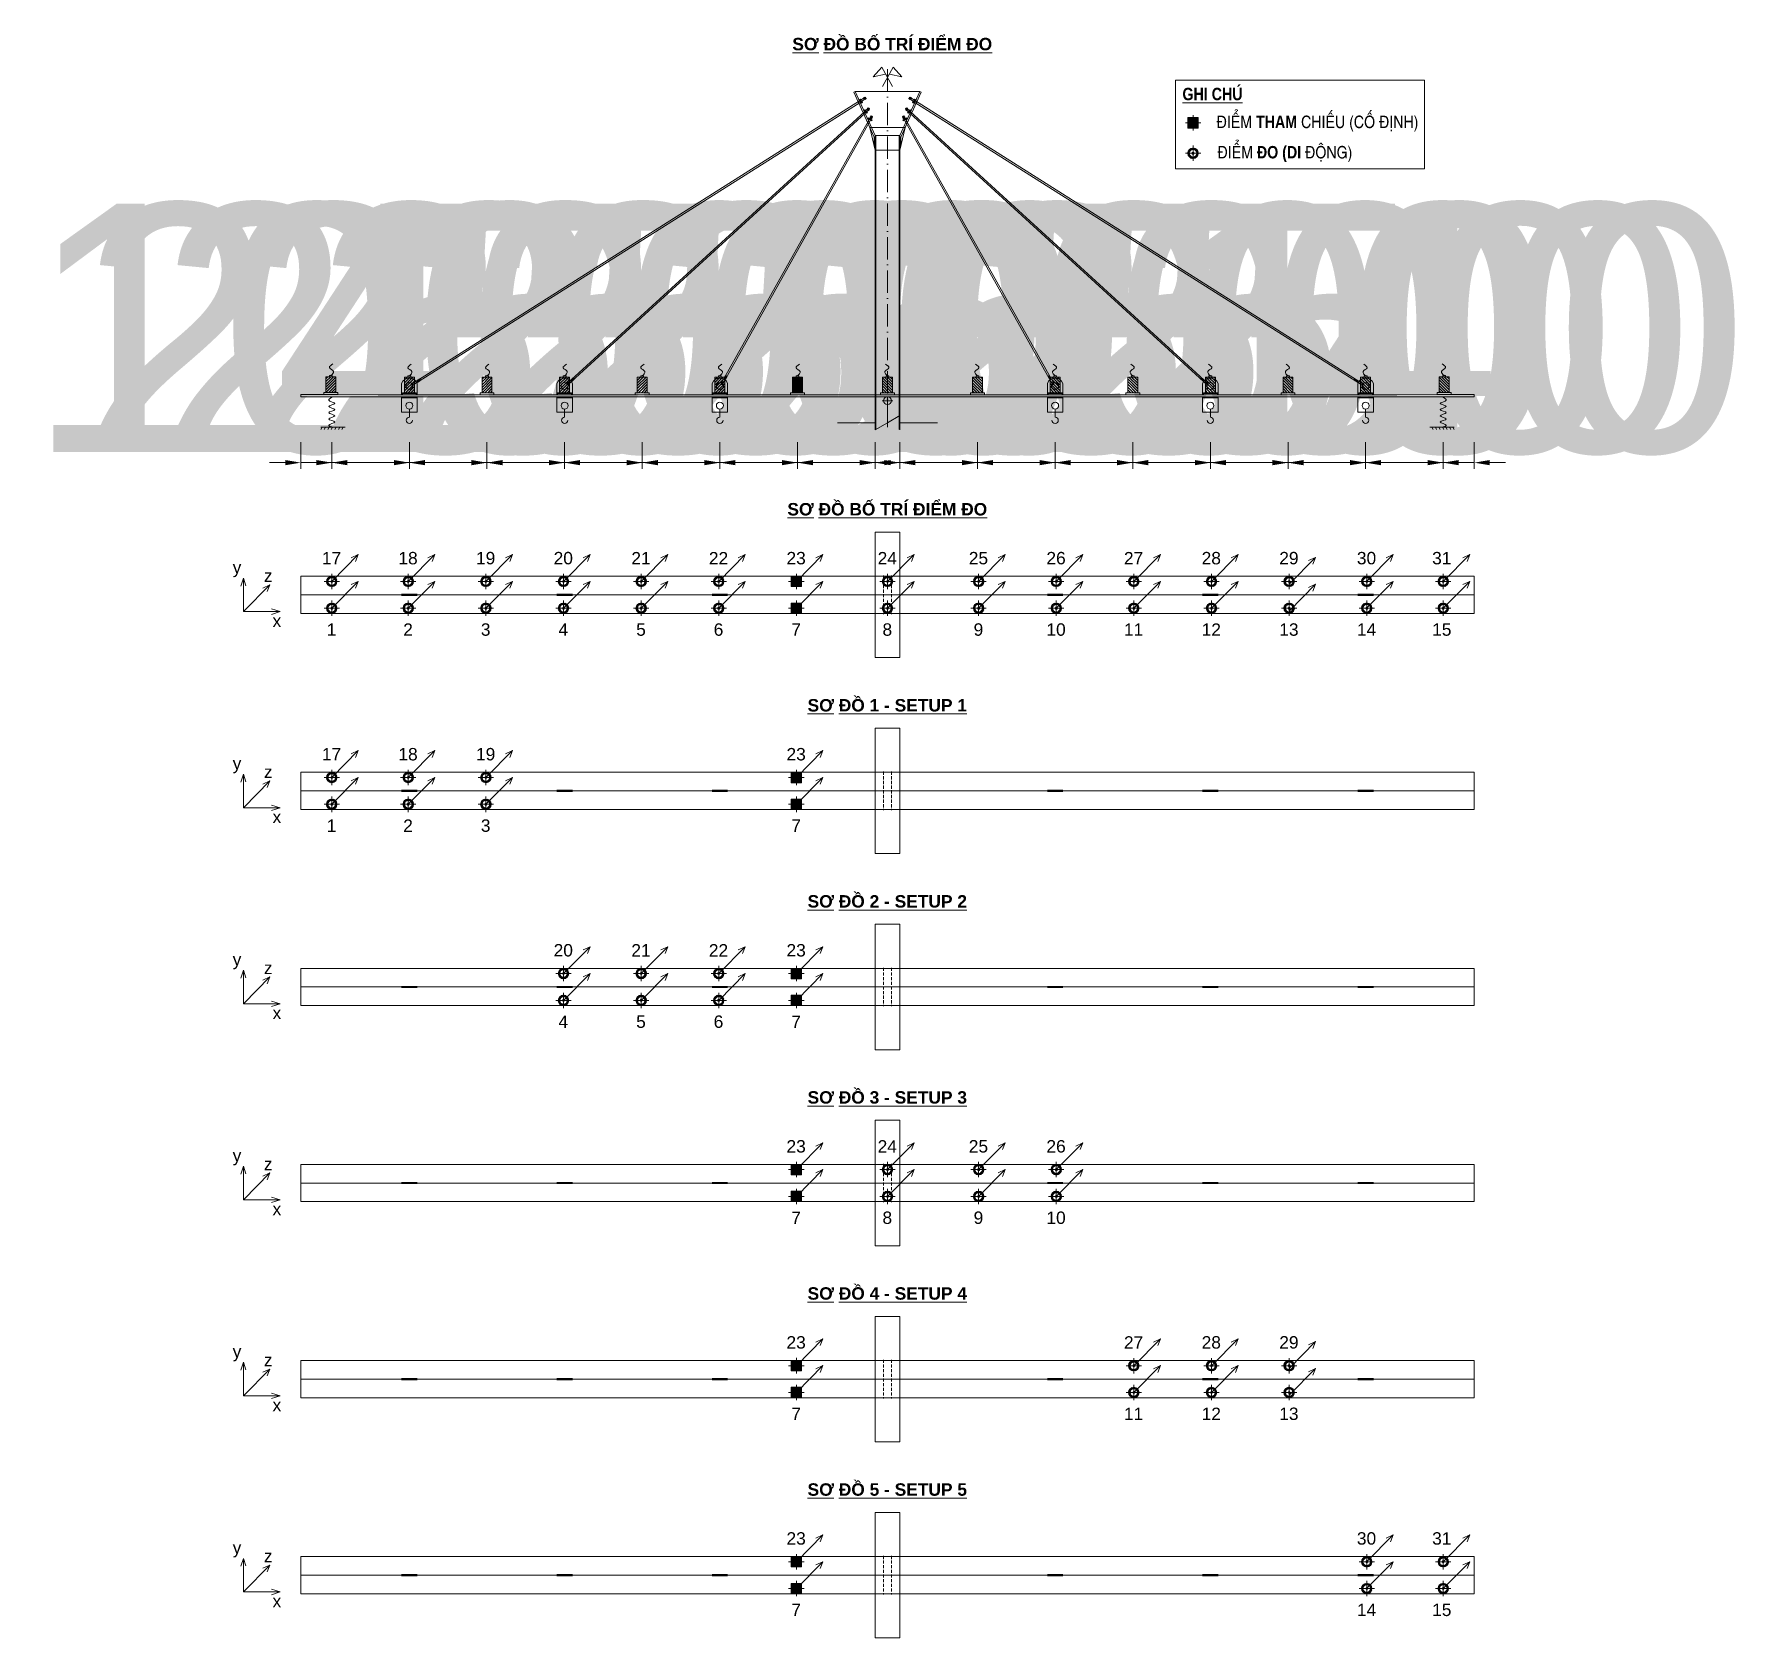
# Model space of a CAD drawing. Header units: millimetres. Extents: x 131443 to 207296, y -79515 to -45344.
# Drawn here: x 164027 to 169524, y -50549 to -45383 of the extents above; entities that cross this region are included whole.
import ezdxf

# ---------------------------------------------------------------- set-up
doc = ezdxf.new("R2010")
doc.units = ezdxf.units.MM
doc.header["$MEASUREMENT"] = 0
doc.linetypes.add('ACAD_ISO10W100', pattern=[18, 12, -3, 0, -3])
doc.linetypes.add('DASHED', pattern=[0.75, 0.5, -0.25])
doc.layers.add('009 - Mat Cat', color=8, linetype='Continuous', lineweight=9)
doc.layers.add('013 - Duong Tim', color=1, linetype='ACAD_ISO10W100', lineweight=13)
doc.styles.add('Narrow H', font='')
doc.styles.add('vnarial', font='')
doc.styles.get('Narrow H').set_extended_font_data('.VnArial NarrowH')
doc.styles.get('vnarial').set_extended_font_data('.VnArial')
doc.dimstyles.new('1-20', dxfattribs={"dimscale": 20, "dimtxt": 40, "dimasz": 2.5, "dimexe": 1, "dimexo": 1, "dimgap": 1, "dimtad": 1, "dimdec": 0, "dimdsep": 46, "dimtxsty": 'vnarial', "dimcen": 2.5, "dimadec": 0, "dimazin": 0, "dimtfac": 1, "dimtdec": 0, "dimtix": 1, "dimtmove": 1, "dimatfit": 3, "dimfxl": 0.18, "dimtolj": 1, "dimtzin": 0, "dimlwd": -1, "dimlwe": -1, "dimarcsym": 1})
pattern_1 = [(45, (17094.99234, 4834.8328), (-0.08838834765, 0.08838834765), [])]

msp = doc.modelspace()

# ---------------------------------------------------------------- texts
at = {"layer": '009 - Mat Cat', "color": 18, "true_color": 0x000000, "char_height": 40, "attachment_point": 5}
for s, insert, style in [('\\A1;{\\f.VnArial|b1|i0|c0|p34;\\LS\\fArial|b1|i0|c0|p34;Ơ ĐỒ BỐ TRÍ ĐIỂM ĐO}', (166791.01, -45415.34), 'vnarial'), ('\\A1;{\\f.VnArial NarrowH|b1|i0|c0|p34;\\LGHI CHó}', (167822.44, -45576.09), 'Narrow H'), ('\\A1;{\\f.VnArial NarrowH|b1|i0|c0|p34;§iÓm tham chiÕu (cè ®Þnh)}', (168160.76, -45671.29), 'Narrow H'), ('\\A1;{\\f.VnArial NarrowH|b1|i0|c0|p34;®iÓm ®o (di ®éng)}', (168055.76, -45769.29), 'Narrow H'), ('\\A1;{\\f.VnArial|b1|i0|c0|p34;\\LS\\fArial|b1|i0|c0|p34;Ơ ĐỒ BỐ TRÍ ĐIỂM ĐO}', (166775, -46913.5), 'vnarial'), ('\\A1;17', (164985, -47071), 'vnarial'), ('\\A1;18', (165231.4, -47071), 'vnarial'), ('\\A1;19', (165481.4, -47071), 'vnarial'), ('\\A1;20', (165731.4, -47071), 'vnarial'), ('\\A1;21', (165981.7, -47071), 'vnarial'), ('\\A1;22', (166231.4, -47071), 'vnarial'), ('\\A1;23', (166481.4, -47071), 'vnarial'), ('\\A1;24', (166775, -47071), 'vnarial'), ('\\A1;25', (167068.6, -47071), 'vnarial'), ('\\A1;26', (167318.6, -47071), 'vnarial'), ('\\A1;27', (167568.3, -47071), 'vnarial'), ('\\A1;28', (167818.6, -47071), 'vnarial'), ('\\A1;29', (168068.6, -47071), 'vnarial'), ('\\A1;30', (168318.6, -47071), 'vnarial'), ('\\A1;31', (168561, -47071), 'vnarial'), ('\\A1;z', (164781, -47127.59), 'vnarial'), ('\\A1;1', (164985, -47301), 'vnarial'), ('\\A1;2', (165231.4, -47301), 'vnarial'), ('\\A1;3', (165481.4, -47301), 'vnarial'), ('\\A1;4', (165731.4, -47301), 'vnarial'), ('\\A1;5', (165981.7, -47301), 'vnarial'), ('\\A1;6', (166231.4, -47301), 'vnarial'), ('\\A1;7', (166481.4, -47301), 'vnarial'), ('\\A1;8', (166775, -47301), 'vnarial'), ('\\A1;9', (167068.6, -47301), 'vnarial'), ('\\A1;10', (167318.6, -47301), 'vnarial'), ('\\A1;11', (167568.3, -47301), 'vnarial'), ('\\A1;12', (167818.6, -47301), 'vnarial'), ('\\A1;13', (168068.6, -47301), 'vnarial'), ('\\A1;14', (168318.6, -47301), 'vnarial'), ('\\A1;15', (168561, -47301), 'vnarial'), ('\\A1;{\\f.VnArial|b1|i0|c0|p34;\\LS\\fArial|b1|i0|c0|p34;Ơ ĐỒ 1 - SETUP 1}', (166775, -47545), 'vnarial'), ('\\A1;17', (164985, -47702.5), 'vnarial'), ('\\A1;18', (165231.4, -47702.5), 'vnarial'), ('\\A1;19', (165481.4, -47702.5), 'vnarial'), ('\\A1;23', (166481.4, -47702.5), 'vnarial'), ('\\A1;z', (164781, -47759.09), 'vnarial'), ('\\A1;1', (164985, -47932.5), 'vnarial'), ('\\A1;2', (165231.4, -47932.5), 'vnarial'), ('\\A1;3', (165481.4, -47932.5), 'vnarial'), ('\\A1;7', (166481.4, -47932.5), 'vnarial'), ('\\A1;{\\f.VnArial|b1|i0|c0|p34;\\LS\\fArial|b1|i0|c0|p34;Ơ ĐỒ 2 - SETUP 2}', (166775, -48176.5), 'vnarial'), ('\\A1;20', (165731.4, -48334), 'vnarial'), ('\\A1;21', (165981.7, -48334), 'vnarial'), ('\\A1;22', (166231.4, -48334), 'vnarial'), ('\\A1;23', (166481.4, -48334), 'vnarial'), ('\\A1;z', (164781, -48390.59), 'vnarial'), ('\\A1;4', (165731.4, -48564), 'vnarial'), ('\\A1;5', (165981.7, -48564), 'vnarial'), ('\\A1;6', (166231.4, -48564), 'vnarial'), ('\\A1;7', (166481.4, -48564), 'vnarial'), ('\\A1;{\\f.VnArial|b1|i0|c0|p34;\\LS\\fArial|b1|i0|c0|p34;Ơ ĐỒ 3 - SETUP 3}', (166775, -48808), 'vnarial'), ('\\A1;23', (166481.4, -48965.5), 'vnarial'), ('\\A1;24', (166775, -48965.5), 'vnarial'), ('\\A1;25', (167068.6, -48965.5), 'vnarial'), ('\\A1;26', (167318.6, -48965.5), 'vnarial'), ('\\A1;z', (164781, -49022.09), 'vnarial'), ('\\A1;7', (166481.4, -49195.5), 'vnarial'), ('\\A1;8', (166775, -49195.5), 'vnarial'), ('\\A1;9', (167068.6, -49195.5), 'vnarial'), ('\\A1;10', (167318.6, -49195.5), 'vnarial'), ('\\A1;{\\f.VnArial|b1|i0|c0|p34;\\LS\\fArial|b1|i0|c0|p34;Ơ ĐỒ 4 - SETUP 4}', (166775, -49439.5), 'vnarial'), ('\\A1;23', (166481.4, -49597), 'vnarial'), ('\\A1;27', (167568.3, -49597), 'vnarial'), ('\\A1;28', (167818.6, -49597), 'vnarial'), ('\\A1;29', (168068.6, -49597), 'vnarial'), ('\\A1;z', (164781, -49653.59), 'vnarial'), ('\\A1;7', (166481.4, -49827), 'vnarial'), ('\\A1;11', (167568.3, -49827), 'vnarial'), ('\\A1;12', (167818.6, -49827), 'vnarial'), ('\\A1;13', (168068.6, -49827), 'vnarial'), ('\\A1;{\\f.VnArial|b1|i0|c0|p34;\\LS\\fArial|b1|i0|c0|p34;Ơ ĐỒ 5 - SETUP 5}', (166775, -50071), 'vnarial'), ('\\A1;23', (166481.4, -50228.5), 'vnarial'), ('\\A1;30', (168318.6, -50228.5), 'vnarial'), ('\\A1;31', (168561, -50228.5), 'vnarial'), ('\\A1;z', (164781, -50285.09), 'vnarial'), ('\\A1;7', (166481.4, -50458.5), 'vnarial'), ('\\A1;14', (168318.6, -50458.5), 'vnarial'), ('\\A1;15', (168561, -50458.5), 'vnarial')]:
    msp.add_mtext(s, dxfattribs=dict(at, insert=insert, style=style))
at = {"layer": '009 - Mat Cat', "color": 1, "char_height": 40, "attachment_point": 5, "style": 'vnarial'}
for insert in [(164680.5, -47106.09), (164680.5, -47737.59), (164680.5, -48369.09), (164680.5, -49000.59), (164680.5, -49632.09), (164680.5, -50263.59)]:
    msp.add_mtext('\\A1;y', dxfattribs=dict(at, insert=insert))
at = {"layer": '009 - Mat Cat', "color": 5, "char_height": 40, "attachment_point": 5, "style": 'vnarial'}
for insert in [(164809, -47272.59), (164809, -47904.09), (164809, -48535.59), (164809, -49167.09), (164809, -49798.59), (164809, -50430.09)]:
    msp.add_mtext('\\A1;x', dxfattribs=dict(at, insert=insert))

# ---------------------------------------------------------------- blocks, each defined once
blk = doc.blocks.new('*D61')
at = {"layer": '009 - Mat Cat', "color": 0, "transparency": 16777216}
for p, q in [((164885.7, -46697.5), (164885.7, -46783.2)), ((164985.7, -46697.5), (164985.7, -46783.2)), ((164835.7, -46763.2), (164785.7, -46763.2)), ((164885.7, -46763.2), (164985.7, -46763.2)), ((165035.7, -46763.2), (165085.7, -46763.2))]:
    blk.add_line(p, q, dxfattribs=at)
for points in [[(164835.7, -46754.8), (164835.7, -46771.5), (164885.7, -46763.2)], [(165035.7, -46754.8), (165035.7, -46771.5), (164985.7, -46763.2)]]:
    blk.add_solid(points, dxfattribs=at)
at = {"layer": 'Defpoints', "color": 0, "transparency": 16777216}
for p in [(164885.7, -46677.5), (164985.7, -46677.5), (164985.7, -46763.2)]:
    blk.add_point(p, dxfattribs=at)
at = {"layer": '009 - Mat Cat', "color": 0, "transparency": 16777216, "insert": (164935.7, -46335), "char_height": 800, "attachment_point": 5, "style": 'vnarial'}
blk.add_mtext('\\A1;100', dxfattribs=at)
blk = doc.blocks.new('*D62')
at = {"layer": '009 - Mat Cat', "color": 0, "transparency": 16777216}
for p, q in [((164985.7, -46697.5), (164985.7, -46783.2)), ((165235.7, -46697.5), (165235.7, -46783.2)), ((164935.7, -46763.2), (164885.7, -46763.2)), ((164985.7, -46763.2), (165235.7, -46763.2)), ((165285.7, -46763.2), (165335.7, -46763.2))]:
    blk.add_line(p, q, dxfattribs=at)
for points in [[(164935.7, -46754.8), (164935.7, -46771.5), (164985.7, -46763.2)], [(165285.7, -46754.8), (165285.7, -46771.5), (165235.7, -46763.2)]]:
    blk.add_solid(points, dxfattribs=at)
at = {"layer": 'Defpoints', "color": 0, "transparency": 16777216}
for p in [(164985.7, -46677.5), (165235.7, -46677.5), (165235.7, -46763.2)]:
    blk.add_point(p, dxfattribs=at)
at = {"layer": '009 - Mat Cat', "color": 0, "transparency": 16777216, "insert": (165110.7, -46335), "char_height": 800, "attachment_point": 5, "style": 'vnarial'}
blk.add_mtext('\\A1;240', dxfattribs=at)
blk = doc.blocks.new('*D63')
at = {"layer": '009 - Mat Cat', "color": 0, "transparency": 16777216}
for p, q in [((166735.7, -46705.5), (166735.7, -46783.2)), ((166815.7, -46705.5), (166815.7, -46783.2)), ((166685.7, -46763.2), (166635.7, -46763.2)), ((166735.7, -46763.2), (166815.7, -46763.2)), ((166865.7, -46763.2), (166915.7, -46763.2))]:
    blk.add_line(p, q, dxfattribs=at)
for points in [[(166685.7, -46754.8), (166685.7, -46771.5), (166735.7, -46763.2)], [(166865.7, -46754.8), (166865.7, -46771.5), (166815.7, -46763.2)]]:
    blk.add_solid(points, dxfattribs=at)
at = {"layer": 'Defpoints', "color": 0, "transparency": 16777216}
for p in [(166735.7, -46685.5), (166815.7, -46685.5), (166815.7, -46763.2)]:
    blk.add_point(p, dxfattribs=at)
at = {"layer": '009 - Mat Cat', "color": 0, "transparency": 16777216, "insert": (166775.7, -46335), "char_height": 800, "attachment_point": 5, "style": 'vnarial'}
blk.add_mtext('\\A1;60', dxfattribs=at)
blk = doc.blocks.new('sensor')
at = {"layer": '009 - Mat Cat'}
h = blk.add_hatch(dxfattribs=at)
h.set_pattern_fill('ANSI31', color=5, scale=50)
h.paths.add_polyline_path([(16, 57), (-16, 57), (-16, 6.5), (16, 6.5)])
at = {"layer": '009 - Mat Cat', "color": 5, "linetype": 'Continuous'}
for p, q in [((-16, 57), (16, 57)), ((-16, 6.5), (-16, 57)), ((-4.5, 61), (4.5, 61)), ((-4.5, 57), (-4.5, 61)), ((4.5, 57), (-4.5, 57)), ((4.5, 61), (4.5, 57)), ((16, 57), (16, 6.5)), ((-22.4, 6.5), (22.4, 6.5)), ((-22.4, 0), (-22.4, 6.5)), ((22.4, 0), (-22.4, 0)), ((16, 6.5), (-16, 6.5)), ((22.4, 6.5), (22.4, 0))]:
    blk.add_line(p, q, dxfattribs=at)
blk.add_spline([(0, 61), (8.3, 74.5), (-4.7, 87), (6.3, 98.5)], degree=3, dxfattribs=at)
blk = doc.blocks.new('sensor2')
at = {"layer": '009 - Mat Cat'}
h = blk.add_hatch(dxfattribs=at)
h.set_pattern_fill('ANSI31', color=5, scale=15)
h.paths.add_polyline_path([(0, 16.8), (0, 12.1, -0.414214), (12.1, 0), (16.8, 0, 0.414214)])
h.paths.add_polyline_path([(0, 12.1), (0, 16.8, 0.414214), (-16.8, 0), (-12.1, 0, -0.414214)])
h.paths.add_polyline_path([(-12.1, 0), (-16.8, 0, 0.414214), (0, -16.8), (0, -12.1, -0.414214)])
h.paths.add_polyline_path([(16.8, 0), (12.1, 0, -0.414214), (0, -12.1), (0, -16.8, 0.414214)])
at = {"layer": '009 - Mat Cat', "color": 5, "linetype": 'Continuous'}
for p, q in [((0, 24.7), (0, -24.8)), ((-24.8, 0), (24.7, 0))]:
    blk.add_line(p, q, dxfattribs=at)
for radius in [16.8, 12.1, 3.38]:
    blk.add_circle((0, 0), radius, dxfattribs=at)
blk = doc.blocks.new('*D66')
at = {"layer": '009 - Mat Cat', "color": 0, "transparency": 16777216}
for p, q in [((165235.7, -46697.5), (165235.7, -46783.2)), ((165485.7, -46697.5), (165485.7, -46783.2)), ((165185.7, -46763.2), (165135.7, -46763.2)), ((165235.7, -46763.2), (165485.7, -46763.2)), ((165535.7, -46763.2), (165585.7, -46763.2))]:
    blk.add_line(p, q, dxfattribs=at)
for points in [[(165185.7, -46754.8), (165185.7, -46771.5), (165235.7, -46763.2)], [(165535.7, -46754.8), (165535.7, -46771.5), (165485.7, -46763.2)]]:
    blk.add_solid(points, dxfattribs=at)
at = {"layer": 'Defpoints', "color": 0, "transparency": 16777216}
for p in [(165235.7, -46677.5), (165485.7, -46677.5), (165485.7, -46763.2)]:
    blk.add_point(p, dxfattribs=at)
at = {"layer": '009 - Mat Cat', "color": 0, "transparency": 16777216, "insert": (165360.7, -46335), "char_height": 800, "attachment_point": 5, "style": 'vnarial'}
blk.add_mtext('\\A1;250', dxfattribs=at)
blk = doc.blocks.new('*D67')
at = {"layer": '009 - Mat Cat', "color": 0, "transparency": 16777216}
for p, q in [((165485.7, -46697.5), (165485.7, -46783.2)), ((165735.7, -46697.5), (165735.7, -46783.2)), ((165435.7, -46763.2), (165385.7, -46763.2)), ((165485.7, -46763.2), (165735.7, -46763.2)), ((165785.7, -46763.2), (165835.7, -46763.2))]:
    blk.add_line(p, q, dxfattribs=at)
for points in [[(165435.7, -46754.8), (165435.7, -46771.5), (165485.7, -46763.2)], [(165785.7, -46754.8), (165785.7, -46771.5), (165735.7, -46763.2)]]:
    blk.add_solid(points, dxfattribs=at)
at = {"layer": 'Defpoints', "color": 0, "transparency": 16777216}
for p in [(165485.7, -46677.5), (165735.7, -46677.5), (165735.7, -46763.2)]:
    blk.add_point(p, dxfattribs=at)
at = {"layer": '009 - Mat Cat', "color": 0, "transparency": 16777216, "insert": (165610.7, -46335), "char_height": 800, "attachment_point": 5, "style": 'vnarial'}
blk.add_mtext('\\A1;250', dxfattribs=at)
blk = doc.blocks.new('*D68')
at = {"layer": '009 - Mat Cat', "color": 0, "transparency": 16777216}
for p, q in [((165735.7, -46697.5), (165735.7, -46783.2)), ((165986, -46697.5), (165986, -46783.2)), ((165685.7, -46763.2), (165635.7, -46763.2)), ((165735.7, -46763.2), (165986, -46763.2)), ((166036, -46763.2), (166086, -46763.2))]:
    blk.add_line(p, q, dxfattribs=at)
for points in [[(165685.7, -46754.8), (165685.7, -46771.5), (165735.7, -46763.2)], [(166036, -46754.8), (166036, -46771.5), (165986, -46763.2)]]:
    blk.add_solid(points, dxfattribs=at)
at = {"layer": 'Defpoints', "color": 0, "transparency": 16777216}
for p in [(165735.7, -46677.5), (165986, -46677.5), (165986, -46763.2)]:
    blk.add_point(p, dxfattribs=at)
at = {"layer": '009 - Mat Cat', "color": 0, "transparency": 16777216, "insert": (165860.8, -46335), "char_height": 800, "attachment_point": 5, "style": 'vnarial'}
blk.add_mtext('\\A1;250', dxfattribs=at)
blk = doc.blocks.new('*D69')
at = {"layer": '009 - Mat Cat', "color": 0, "transparency": 16777216}
for p, q in [((165986, -46697.5), (165986, -46783.2)), ((166235.7, -46697.5), (166235.7, -46783.2)), ((165936, -46763.2), (165886, -46763.2)), ((165986, -46763.2), (166235.7, -46763.2)), ((166285.7, -46763.2), (166335.7, -46763.2))]:
    blk.add_line(p, q, dxfattribs=at)
for points in [[(165936, -46754.8), (165936, -46771.5), (165986, -46763.2)], [(166285.7, -46754.8), (166285.7, -46771.5), (166235.7, -46763.2)]]:
    blk.add_solid(points, dxfattribs=at)
at = {"layer": 'Defpoints', "color": 0, "transparency": 16777216}
for p in [(165986, -46677.5), (166235.7, -46677.5), (166235.7, -46763.2)]:
    blk.add_point(p, dxfattribs=at)
at = {"layer": '009 - Mat Cat', "color": 0, "transparency": 16777216, "insert": (166110.8, -46335), "char_height": 800, "attachment_point": 5, "style": 'vnarial'}
blk.add_mtext('\\A1;250', dxfattribs=at)
blk = doc.blocks.new('*D70')
at = {"layer": '009 - Mat Cat', "color": 0, "transparency": 16777216}
for p, q in [((166235.7, -46697.5), (166235.7, -46783.2)), ((166485.7, -46697.5), (166485.7, -46783.2)), ((166185.7, -46763.2), (166135.7, -46763.2)), ((166235.7, -46763.2), (166485.7, -46763.2)), ((166535.7, -46763.2), (166585.7, -46763.2))]:
    blk.add_line(p, q, dxfattribs=at)
for points in [[(166185.7, -46754.8), (166185.7, -46771.5), (166235.7, -46763.2)], [(166535.7, -46754.8), (166535.7, -46771.5), (166485.7, -46763.2)]]:
    blk.add_solid(points, dxfattribs=at)
at = {"layer": 'Defpoints', "color": 0, "transparency": 16777216}
for p in [(166235.7, -46677.5), (166485.7, -46677.5), (166485.7, -46763.2)]:
    blk.add_point(p, dxfattribs=at)
at = {"layer": '009 - Mat Cat', "color": 0, "transparency": 16777216, "insert": (166360.7, -46335), "char_height": 800, "attachment_point": 5, "style": 'vnarial'}
blk.add_mtext('\\A1;250', dxfattribs=at)
blk = doc.blocks.new('*D71')
at = {"layer": '009 - Mat Cat', "color": 0, "transparency": 16777216}
for p, q in [((166485.7, -46697.5), (166485.7, -46783.2)), ((166735.7, -46697.5), (166735.7, -46783.2)), ((166435.7, -46763.2), (166385.7, -46763.2)), ((166485.7, -46763.2), (166735.7, -46763.2)), ((166785.7, -46763.2), (166835.7, -46763.2))]:
    blk.add_line(p, q, dxfattribs=at)
for points in [[(166435.7, -46754.8), (166435.7, -46771.5), (166485.7, -46763.2)], [(166785.7, -46754.8), (166785.7, -46771.5), (166735.7, -46763.2)]]:
    blk.add_solid(points, dxfattribs=at)
at = {"layer": 'Defpoints', "color": 0, "transparency": 16777216}
for p in [(166485.7, -46677.5), (166735.7, -46677.5), (166735.7, -46763.2)]:
    blk.add_point(p, dxfattribs=at)
at = {"layer": '009 - Mat Cat', "color": 0, "transparency": 16777216, "insert": (166610.7, -46335), "char_height": 800, "attachment_point": 5, "style": 'vnarial'}
blk.add_mtext('\\A1;250', dxfattribs=at)
blk = doc.blocks.new('*D72')
at = {"layer": '009 - Mat Cat', "color": 0, "transparency": 16777216}
for p, q in [((168565.7, -46697.5), (168565.7, -46783.2)), ((168665.7, -46697.5), (168665.7, -46783.2)), ((168515.7, -46763.2), (168465.7, -46763.2)), ((168665.7, -46763.2), (168565.7, -46763.2)), ((168715.7, -46763.2), (168765.7, -46763.2))]:
    blk.add_line(p, q, dxfattribs=at)
for points in [[(168515.7, -46754.8), (168515.7, -46771.5), (168565.7, -46763.2)], [(168715.7, -46754.8), (168715.7, -46771.5), (168665.7, -46763.2)]]:
    blk.add_solid(points, dxfattribs=at)
at = {"layer": 'Defpoints', "color": 0, "transparency": 16777216}
for p in [(168565.7, -46677.5), (168665.7, -46677.5), (168565.7, -46763.2)]:
    blk.add_point(p, dxfattribs=at)
at = {"layer": '009 - Mat Cat', "color": 0, "transparency": 16777216, "insert": (168615.7, -46335), "char_height": 800, "attachment_point": 5, "style": 'vnarial'}
blk.add_mtext('\\A1;100', dxfattribs=at)
blk = doc.blocks.new('*D74')
at = {"layer": '009 - Mat Cat', "color": 0, "transparency": 16777216}
for p, q in [((168065.7, -46697.5), (168065.7, -46783.2)), ((168315.7, -46697.5), (168315.7, -46783.2)), ((168015.7, -46763.2), (167965.7, -46763.2)), ((168315.7, -46763.2), (168065.7, -46763.2)), ((168365.7, -46763.2), (168415.7, -46763.2))]:
    blk.add_line(p, q, dxfattribs=at)
for points in [[(168015.7, -46754.8), (168015.7, -46771.5), (168065.7, -46763.2)], [(168365.7, -46754.8), (168365.7, -46771.5), (168315.7, -46763.2)]]:
    blk.add_solid(points, dxfattribs=at)
at = {"layer": 'Defpoints', "color": 0, "transparency": 16777216}
for p in [(168065.7, -46677.5), (168315.7, -46677.5), (168065.7, -46763.2)]:
    blk.add_point(p, dxfattribs=at)
at = {"layer": '009 - Mat Cat', "color": 0, "transparency": 16777216, "insert": (168190.7, -46335), "char_height": 800, "attachment_point": 5, "style": 'vnarial'}
blk.add_mtext('\\A1;250', dxfattribs=at)
blk = doc.blocks.new('*D75')
at = {"layer": '009 - Mat Cat', "color": 0, "transparency": 16777216}
for p, q in [((167815.7, -46697.5), (167815.7, -46783.2)), ((168065.7, -46697.5), (168065.7, -46783.2)), ((167765.7, -46763.2), (167715.7, -46763.2)), ((168065.7, -46763.2), (167815.7, -46763.2)), ((168115.7, -46763.2), (168165.7, -46763.2))]:
    blk.add_line(p, q, dxfattribs=at)
for points in [[(167765.7, -46754.8), (167765.7, -46771.5), (167815.7, -46763.2)], [(168115.7, -46754.8), (168115.7, -46771.5), (168065.7, -46763.2)]]:
    blk.add_solid(points, dxfattribs=at)
at = {"layer": 'Defpoints', "color": 0, "transparency": 16777216}
for p in [(167815.7, -46677.5), (168065.7, -46677.5), (167815.7, -46763.2)]:
    blk.add_point(p, dxfattribs=at)
at = {"layer": '009 - Mat Cat', "color": 0, "transparency": 16777216, "insert": (167940.7, -46335), "char_height": 800, "attachment_point": 5, "style": 'vnarial'}
blk.add_mtext('\\A1;250', dxfattribs=at)
blk = doc.blocks.new('*D76')
at = {"layer": '009 - Mat Cat', "color": 0, "transparency": 16777216}
for p, q in [((167565.4, -46697.5), (167565.4, -46783.2)), ((167815.7, -46697.5), (167815.7, -46783.2)), ((167515.4, -46763.2), (167465.4, -46763.2)), ((167815.7, -46763.2), (167565.4, -46763.2)), ((167865.7, -46763.2), (167915.7, -46763.2))]:
    blk.add_line(p, q, dxfattribs=at)
for points in [[(167515.4, -46754.8), (167515.4, -46771.5), (167565.4, -46763.2)], [(167865.7, -46754.8), (167865.7, -46771.5), (167815.7, -46763.2)]]:
    blk.add_solid(points, dxfattribs=at)
at = {"layer": 'Defpoints', "color": 0, "transparency": 16777216}
for p in [(167565.4, -46677.5), (167815.7, -46677.5), (167565.4, -46763.2)]:
    blk.add_point(p, dxfattribs=at)
at = {"layer": '009 - Mat Cat', "color": 0, "transparency": 16777216, "insert": (167690.5, -46335), "char_height": 800, "attachment_point": 5, "style": 'vnarial'}
blk.add_mtext('\\A1;250', dxfattribs=at)
blk = doc.blocks.new('*D77')
at = {"layer": '009 - Mat Cat', "color": 0, "transparency": 16777216}
for p, q in [((167315.7, -46697.5), (167315.7, -46783.2)), ((167565.4, -46697.5), (167565.4, -46783.2)), ((167265.7, -46763.2), (167215.7, -46763.2)), ((167565.4, -46763.2), (167315.7, -46763.2)), ((167615.4, -46763.2), (167665.4, -46763.2))]:
    blk.add_line(p, q, dxfattribs=at)
for points in [[(167265.7, -46754.8), (167265.7, -46771.5), (167315.7, -46763.2)], [(167615.4, -46754.8), (167615.4, -46771.5), (167565.4, -46763.2)]]:
    blk.add_solid(points, dxfattribs=at)
at = {"layer": 'Defpoints', "color": 0, "transparency": 16777216}
for p in [(167315.7, -46677.5), (167565.4, -46677.5), (167315.7, -46763.2)]:
    blk.add_point(p, dxfattribs=at)
at = {"layer": '009 - Mat Cat', "color": 0, "transparency": 16777216, "insert": (167440.5, -46335), "char_height": 800, "attachment_point": 5, "style": 'vnarial'}
blk.add_mtext('\\A1;250', dxfattribs=at)
blk = doc.blocks.new('*D78')
at = {"layer": '009 - Mat Cat', "color": 0, "transparency": 16777216}
for p, q in [((167065.7, -46697.5), (167065.7, -46783.2)), ((167315.7, -46697.5), (167315.7, -46783.2)), ((167015.7, -46763.2), (166965.7, -46763.2)), ((167315.7, -46763.2), (167065.7, -46763.2)), ((167365.7, -46763.2), (167415.7, -46763.2))]:
    blk.add_line(p, q, dxfattribs=at)
for points in [[(167015.7, -46754.8), (167015.7, -46771.5), (167065.7, -46763.2)], [(167365.7, -46754.8), (167365.7, -46771.5), (167315.7, -46763.2)]]:
    blk.add_solid(points, dxfattribs=at)
at = {"layer": 'Defpoints', "color": 0, "transparency": 16777216}
for p in [(167065.7, -46677.5), (167315.7, -46677.5), (167065.7, -46763.2)]:
    blk.add_point(p, dxfattribs=at)
at = {"layer": '009 - Mat Cat', "color": 0, "transparency": 16777216, "insert": (167190.7, -46335), "char_height": 800, "attachment_point": 5, "style": 'vnarial'}
blk.add_mtext('\\A1;250', dxfattribs=at)
blk = doc.blocks.new('*D73')
at = {"layer": '009 - Mat Cat', "color": 0, "transparency": 16777216}
for p, q in [((166815.7, -46697.5), (166815.7, -46783.2)), ((167065.7, -46697.5), (167065.7, -46783.2)), ((166765.7, -46763.2), (166715.7, -46763.2)), ((167065.7, -46763.2), (166815.7, -46763.2)), ((167115.7, -46763.2), (167165.7, -46763.2))]:
    blk.add_line(p, q, dxfattribs=at)
for points in [[(166765.7, -46754.8), (166765.7, -46771.5), (166815.7, -46763.2)], [(167115.7, -46754.8), (167115.7, -46771.5), (167065.7, -46763.2)]]:
    blk.add_solid(points, dxfattribs=at)
at = {"layer": 'Defpoints', "color": 0, "transparency": 16777216}
for p in [(166815.7, -46677.5), (167065.7, -46677.5), (166815.7, -46763.2)]:
    blk.add_point(p, dxfattribs=at)
at = {"layer": '009 - Mat Cat', "color": 0, "transparency": 16777216, "insert": (166940.7, -46335), "char_height": 800, "attachment_point": 5, "style": 'vnarial'}
blk.add_mtext('\\A1;250', dxfattribs=at)
blk = doc.blocks.new('*D79')
at = {"layer": '009 - Mat Cat', "color": 0, "transparency": 16777216}
for p, q in [((168315.7, -46697.5), (168315.7, -46783.2)), ((168565.7, -46697.5), (168565.7, -46783.2)), ((168265.7, -46763.2), (168215.7, -46763.2)), ((168315.7, -46763.2), (168565.7, -46763.2)), ((168615.7, -46763.2), (168665.7, -46763.2))]:
    blk.add_line(p, q, dxfattribs=at)
for points in [[(168265.7, -46754.8), (168265.7, -46771.5), (168315.7, -46763.2)], [(168615.7, -46754.8), (168615.7, -46771.5), (168565.7, -46763.2)]]:
    blk.add_solid(points, dxfattribs=at)
at = {"layer": 'Defpoints', "color": 0, "transparency": 16777216}
for p in [(168315.7, -46677.5), (168565.7, -46677.5), (168565.7, -46763.2)]:
    blk.add_point(p, dxfattribs=at)
at = {"layer": '009 - Mat Cat', "color": 0, "transparency": 16777216, "insert": (168440.7, -46335), "char_height": 800, "attachment_point": 5, "style": 'vnarial'}
blk.add_mtext('\\A1;240', dxfattribs=at)

# ---------------------------------------------------------------- dimensions: what is measured, and where the dimension line sits
at = {"layer": '009 - Mat Cat', "color": 18, "true_color": 0x000000}
for base, p1, p2, picture, middle in [((164985.7, -46763.17), (164885.7, -46677.5), (164985.7, -46677.5), '*D61', (164935.7, -46334.98)), ((165485.7, -46763.17), (165235.7, -46677.5), (165485.7, -46677.5), '*D66', (165360.7, -46334.98)), ((165735.7, -46763.17), (165485.7, -46677.5), (165735.7, -46677.5), '*D67', (165610.7, -46334.98)), ((165986, -46763.17), (165735.7, -46677.5), (165986, -46677.5), '*D68', (165860.85, -46334.98)), ((166235.7, -46763.17), (165986, -46677.5), (166235.7, -46677.5), '*D69', (166110.85, -46334.98)), ((166485.7, -46763.17), (166235.7, -46677.5), (166485.7, -46677.5), '*D70', (166360.7, -46334.98)), ((166735.7, -46763.17), (166485.7, -46677.5), (166735.7, -46677.5), '*D71', (166610.7, -46334.98))]:
    dim = msp.add_linear_dim(base=base, p1=p1, p2=p2, dimstyle='1-20', dxfattribs=at)
    dim.commit()
    dim.dimension.update_dxf_attribs({"geometry": picture, "text_midpoint": middle})
for base, p1, p2, text, picture, middle in [((165235.7, -46763.17), (164985.7, -46677.5), (165235.7, -46677.5), '240', '*D62', (165110.7, -46334.98)), ((166815.7, -46763.17), (166735.7, -46685.5), (166815.7, -46685.5), '60', '*D63', (166775.7, -46334.98)), ((168565.7, -46763.17), (168315.7, -46677.5), (168565.7, -46677.5), '240', '*D79', (168440.7, -46334.98))]:
    dim = msp.add_linear_dim(base=base, p1=p1, p2=p2, text=text, dimstyle='1-20', dxfattribs=at)
    dim.commit()
    dim.dimension.update_dxf_attribs({"geometry": picture, "text_midpoint": middle})
for base, p1, p2, picture, middle in [((166815.7, -46763.17), (167065.7, -46677.5), (166815.7, -46677.5), '*D73', (166940.7, -46334.98)), ((167065.7, -46763.17), (167315.7, -46677.5), (167065.7, -46677.5), '*D78', (167190.7, -46334.98)), ((167315.7, -46763.17), (167565.39, -46677.5), (167315.7, -46677.5), '*D77', (167440.54, -46334.98)), ((167565.39, -46763.17), (167815.7, -46677.5), (167565.39, -46677.5), '*D76', (167690.54, -46334.98)), ((167815.7, -46763.17), (168065.7, -46677.5), (167815.7, -46677.5), '*D75', (167940.7, -46334.98)), ((168065.7, -46763.17), (168315.7, -46677.5), (168065.7, -46677.5), '*D74', (168190.7, -46334.98)), ((168565.7, -46763.17), (168665.7, -46677.5), (168565.7, -46677.5), '*D72', (168615.7, -46334.98))]:
    dim = msp.add_linear_dim(base=base, p1=p1, p2=p2, angle=180, dimstyle='1-20', dxfattribs=at)
    dim.commit()
    dim.dimension.update_dxf_attribs({"geometry": picture, "text_midpoint": middle})

# ---------------------------------------------------------------- hatches: boundary and pattern name
at = {"layer": '009 - Mat Cat'}
h = msp.add_hatch(dxfattribs=at)
h.set_pattern_fill('ANSI31', color=5, scale=20, angle=90)
h.set_pattern_definition([(135, (-528.5, 0), (-1.767766953, -1.767766953), [])])
h.paths.add_polyline_path([(167759.75, -45651.95), (167742.95, -45651.95), (167742.95, -45668.75), (167756.37, -45668.75, -0.4142136), (167759.75, -45665.38)])
h.paths.add_polyline_path([(167776.55, -45651.95), (167759.75, -45651.95), (167759.75, -45665.38, -0.4142136), (167763.12, -45668.75), (167776.55, -45668.75)])
h.paths.add_polyline_path([(167776.55, -45668.75), (167763.12, -45668.75, -0.4142136), (167759.75, -45672.13), (167759.75, -45685.55), (167776.55, -45685.55)])
h.paths.add_polyline_path([(167759.75, -45672.13, -0.4142136), (167756.37, -45668.75), (167742.95, -45668.75), (167742.95, -45685.55), (167759.75, -45685.55)])
at = {"layer": '009 - Mat Cat', "true_color": 0x000000}
h = msp.add_hatch(dxfattribs=at)
h.set_pattern_fill('ANSI31', color=18)
h.set_pattern_definition(pattern_1)
h.paths.add_polyline_path([(165272.68, -46497.28), (165270.01, -46493.05), (165259.87, -46499.47), (165262.54, -46503.69)])
h.paths.add_polyline_path([(165244.44, -46509.22, 0.8986321), (165246.64, -46513.68, 0.1118619)])
h.paths.add_polyline_path([(165743.81, -46508.51, 0.9188698), (165746.42, -46512.9, 0.1149846)])
h.paths.add_polyline_path([(165767.28, -46493.82), (165763.9, -46490.13), (165755.05, -46498.23), (165758.42, -46501.92)])
h.paths.add_polyline_path([(166258.85, -46484.93), (166254.49, -46482.49), (166248.62, -46492.96), (166252.98, -46495.4)])
h.paths.add_polyline_path([(166241.08, -46506.42, 1.2436659), (166244.95, -46509.89, 0.1170167)])
at = {"layer": '009 - Mat Cat'}
h = msp.add_hatch(dxfattribs=at)
h.set_pattern_fill('ANSI31', color=5, scale=20)
h.paths.add_polyline_path([(166501.7, -46487.59), (166469.7, -46487.59), (166469.7, -46538.09), (166501.7, -46538.09)])
at = {"layer": '009 - Mat Cat', "true_color": 0x000000}
h = msp.add_hatch(dxfattribs=at)
h.set_pattern_fill('ANSI31', color=18)
h.set_pattern_definition(pattern_1)
h.paths.add_polyline_path([(168278.71, -46497.28), (168281.38, -46493.05), (168291.53, -46499.47), (168288.85, -46503.69)])
h.paths.add_polyline_path([(168306.95, -46509.22, -0.8986321), (168304.75, -46513.68, -0.1118619)])
h.paths.add_polyline_path([(167807.58, -46508.51, -0.9188698), (167804.97, -46512.9, -0.1149846)])
h.paths.add_polyline_path([(167784.11, -46493.82), (167787.49, -46490.13), (167796.34, -46498.23), (167792.97, -46501.92)])
h.paths.add_polyline_path([(167292.54, -46484.93), (167296.91, -46482.49), (167302.77, -46492.96), (167298.41, -46495.4)])
h.paths.add_polyline_path([(167310.31, -46506.42, -1.2436659), (167306.45, -46509.89, -0.1170167)])
at = {"layer": '009 - Mat Cat'}
h = msp.add_hatch(dxfattribs=at)
h.set_pattern_fill('ANSI31', color=5, scale=20, angle=90)
h.paths.add_polyline_path([(166482.1, -47149.18, -0.4142136), (166478.72, -47145.8), (166465.3, -47145.8), (166465.3, -47162.6), (166482.1, -47162.6)])
h.paths.add_polyline_path([(166498.7, -47129), (166482.1, -47129), (166482.1, -47142.43, -0.1974018), (166484.47, -47143.4)])
h.paths.add_polyline_path([(166482.1, -47129), (166465.3, -47129), (166465.3, -47145.8), (166478.72, -47145.8, -0.4142136), (166482.1, -47142.43)])
h.paths.add_polyline_path([(166498.9, -47129), (166498.7, -47129), (166484.47, -47143.4, -0.2004238), (166485.47, -47145.8), (166498.9, -47145.8)])
h.paths.add_polyline_path([(166498.9, -47145.8), (166485.47, -47145.8, -0.4142136), (166482.1, -47149.18), (166482.1, -47162.6), (166498.9, -47162.6)])
h.paths.add_polyline_path([(166482.1, -47215.4), (166465.3, -47215.4), (166465.3, -47232.2), (166478.72, -47232.2, -0.4142136), (166482.1, -47228.82)])
h.paths.add_polyline_path([(166498.7, -47215.4), (166482.1, -47215.4), (166482.1, -47228.82, -0.1974018), (166484.47, -47229.8)])
h.paths.add_polyline_path([(166498.9, -47215.4), (166498.7, -47215.4), (166484.47, -47229.8, -0.2004238), (166485.47, -47232.2), (166498.9, -47232.2)])
h.paths.add_polyline_path([(166498.9, -47232.2), (166485.47, -47232.2, -0.4142136), (166482.1, -47235.57), (166482.1, -47249), (166498.9, -47249)])
h.paths.add_polyline_path([(166482.1, -47235.57, -0.4142136), (166478.72, -47232.2), (166465.3, -47232.2), (166465.3, -47249), (166482.1, -47249)])
h = msp.add_hatch(dxfattribs=at)
h.set_pattern_fill('ANSI31', color=5, scale=20, angle=90)
h.set_pattern_definition([(135, (0, -631.5), (-1.767766953, -1.767766953), [])])
h.paths.add_polyline_path([(166482.1, -47780.68, -0.4142136), (166478.72, -47777.3), (166465.3, -47777.3), (166465.3, -47794.1), (166482.1, -47794.1)])
h.paths.add_polyline_path([(166498.7, -47760.5), (166482.1, -47760.5), (166482.1, -47773.93, -0.1974018), (166484.47, -47774.9)])
h.paths.add_polyline_path([(166482.1, -47760.5), (166465.3, -47760.5), (166465.3, -47777.3), (166478.72, -47777.3, -0.4142136), (166482.1, -47773.93)])
h.paths.add_polyline_path([(166498.9, -47760.5), (166498.7, -47760.5), (166484.47, -47774.9, -0.2004238), (166485.47, -47777.3), (166498.9, -47777.3)])
h.paths.add_polyline_path([(166498.9, -47777.3), (166485.47, -47777.3, -0.4142136), (166482.1, -47780.68), (166482.1, -47794.1), (166498.9, -47794.1)])
h.paths.add_polyline_path([(166482.1, -47846.9), (166465.3, -47846.9), (166465.3, -47863.7), (166478.72, -47863.7, -0.4142136), (166482.1, -47860.32)])
h.paths.add_polyline_path([(166498.7, -47846.9), (166482.1, -47846.9), (166482.1, -47860.32, -0.1974018), (166484.47, -47861.3)])
h.paths.add_polyline_path([(166498.9, -47846.9), (166498.7, -47846.9), (166484.47, -47861.3, -0.2004238), (166485.47, -47863.7), (166498.9, -47863.7)])
h.paths.add_polyline_path([(166498.9, -47863.7), (166485.47, -47863.7, -0.4142136), (166482.1, -47867.07), (166482.1, -47880.5), (166498.9, -47880.5)])
h.paths.add_polyline_path([(166482.1, -47867.07, -0.4142136), (166478.72, -47863.7), (166465.3, -47863.7), (166465.3, -47880.5), (166482.1, -47880.5)])
h = msp.add_hatch(dxfattribs=at)
h.set_pattern_fill('ANSI31', color=5, scale=20, angle=90)
h.set_pattern_definition([(135, (0, -1263), (-1.767766953, -1.767766953), [])])
h.paths.add_polyline_path([(166482.1, -48412.18, -0.4142136), (166478.72, -48408.8), (166465.3, -48408.8), (166465.3, -48425.6), (166482.1, -48425.6)])
h.paths.add_polyline_path([(166498.7, -48392), (166482.1, -48392), (166482.1, -48405.43, -0.1974018), (166484.47, -48406.4)])
h.paths.add_polyline_path([(166482.1, -48392), (166465.3, -48392), (166465.3, -48408.8), (166478.72, -48408.8, -0.4142136), (166482.1, -48405.43)])
h.paths.add_polyline_path([(166498.9, -48392), (166498.7, -48392), (166484.47, -48406.4, -0.2004238), (166485.47, -48408.8), (166498.9, -48408.8)])
h.paths.add_polyline_path([(166498.9, -48408.8), (166485.47, -48408.8, -0.4142136), (166482.1, -48412.18), (166482.1, -48425.6), (166498.9, -48425.6)])
h.paths.add_polyline_path([(166482.1, -48478.4), (166465.3, -48478.4), (166465.3, -48495.2), (166478.72, -48495.2, -0.4142136), (166482.1, -48491.82)])
h.paths.add_polyline_path([(166498.7, -48478.4), (166482.1, -48478.4), (166482.1, -48491.82, -0.1974018), (166484.47, -48492.8)])
h.paths.add_polyline_path([(166498.9, -48478.4), (166498.7, -48478.4), (166484.47, -48492.8, -0.2004238), (166485.47, -48495.2), (166498.9, -48495.2)])
h.paths.add_polyline_path([(166498.9, -48495.2), (166485.47, -48495.2, -0.4142136), (166482.1, -48498.57), (166482.1, -48512), (166498.9, -48512)])
h.paths.add_polyline_path([(166482.1, -48498.57, -0.4142136), (166478.72, -48495.2), (166465.3, -48495.2), (166465.3, -48512), (166482.1, -48512)])
h = msp.add_hatch(dxfattribs=at)
h.set_pattern_fill('ANSI31', color=5, scale=20, angle=90)
h.set_pattern_definition([(135, (0, -1894.5), (-1.767766953, -1.767766953), [])])
h.paths.add_polyline_path([(166482.1, -49043.68, -0.4142136), (166478.72, -49040.3), (166465.3, -49040.3), (166465.3, -49057.1), (166482.1, -49057.1)])
h.paths.add_polyline_path([(166498.7, -49023.5), (166482.1, -49023.5), (166482.1, -49036.93, -0.1974018), (166484.47, -49037.9)])
h.paths.add_polyline_path([(166482.1, -49023.5), (166465.3, -49023.5), (166465.3, -49040.3), (166478.72, -49040.3, -0.4142136), (166482.1, -49036.93)])
h.paths.add_polyline_path([(166498.9, -49023.5), (166498.7, -49023.5), (166484.47, -49037.9, -0.2004238), (166485.47, -49040.3), (166498.9, -49040.3)])
h.paths.add_polyline_path([(166498.9, -49040.3), (166485.47, -49040.3, -0.4142136), (166482.1, -49043.68), (166482.1, -49057.1), (166498.9, -49057.1)])
h.paths.add_polyline_path([(166482.1, -49109.9), (166465.3, -49109.9), (166465.3, -49126.7), (166478.72, -49126.7, -0.4142136), (166482.1, -49123.32)])
h.paths.add_polyline_path([(166498.7, -49109.9), (166482.1, -49109.9), (166482.1, -49123.32, -0.1974018), (166484.47, -49124.3)])
h.paths.add_polyline_path([(166498.9, -49109.9), (166498.7, -49109.9), (166484.47, -49124.3, -0.2004238), (166485.47, -49126.7), (166498.9, -49126.7)])
h.paths.add_polyline_path([(166498.9, -49126.7), (166485.47, -49126.7, -0.4142136), (166482.1, -49130.07), (166482.1, -49143.5), (166498.9, -49143.5)])
h.paths.add_polyline_path([(166482.1, -49130.07, -0.4142136), (166478.72, -49126.7), (166465.3, -49126.7), (166465.3, -49143.5), (166482.1, -49143.5)])
h = msp.add_hatch(dxfattribs=at)
h.set_pattern_fill('ANSI31', color=5, scale=20, angle=90)
h.set_pattern_definition([(135, (0, -2526), (-1.767766953, -1.767766953), [])])
h.paths.add_polyline_path([(166482.1, -49675.18, -0.4142136), (166478.72, -49671.8), (166465.3, -49671.8), (166465.3, -49688.6), (166482.1, -49688.6)])
h.paths.add_polyline_path([(166498.7, -49655), (166482.1, -49655), (166482.1, -49668.43, -0.1974018), (166484.47, -49669.4)])
h.paths.add_polyline_path([(166482.1, -49655), (166465.3, -49655), (166465.3, -49671.8), (166478.72, -49671.8, -0.4142136), (166482.1, -49668.43)])
h.paths.add_polyline_path([(166498.9, -49655), (166498.7, -49655), (166484.47, -49669.4, -0.2004238), (166485.47, -49671.8), (166498.9, -49671.8)])
h.paths.add_polyline_path([(166498.9, -49671.8), (166485.47, -49671.8, -0.4142136), (166482.1, -49675.18), (166482.1, -49688.6), (166498.9, -49688.6)])
h.paths.add_polyline_path([(166482.1, -49741.4), (166465.3, -49741.4), (166465.3, -49758.2), (166478.72, -49758.2, -0.4142136), (166482.1, -49754.82)])
h.paths.add_polyline_path([(166498.7, -49741.4), (166482.1, -49741.4), (166482.1, -49754.82, -0.1974018), (166484.47, -49755.8)])
h.paths.add_polyline_path([(166498.9, -49741.4), (166498.7, -49741.4), (166484.47, -49755.8, -0.2004238), (166485.47, -49758.2), (166498.9, -49758.2)])
h.paths.add_polyline_path([(166498.9, -49758.2), (166485.47, -49758.2, -0.4142136), (166482.1, -49761.57), (166482.1, -49775), (166498.9, -49775)])
h.paths.add_polyline_path([(166482.1, -49761.57, -0.4142136), (166478.72, -49758.2), (166465.3, -49758.2), (166465.3, -49775), (166482.1, -49775)])
h = msp.add_hatch(dxfattribs=at)
h.set_pattern_fill('ANSI31', color=5, scale=20, angle=90)
h.set_pattern_definition([(135, (0, -3157.5), (-1.767766953, -1.767766953), [])])
h.paths.add_polyline_path([(166482.1, -50306.68, -0.4142136), (166478.72, -50303.3), (166465.3, -50303.3), (166465.3, -50320.1), (166482.1, -50320.1)])
h.paths.add_polyline_path([(166498.7, -50286.5), (166482.1, -50286.5), (166482.1, -50299.93, -0.1974018), (166484.47, -50300.9)])
h.paths.add_polyline_path([(166482.1, -50286.5), (166465.3, -50286.5), (166465.3, -50303.3), (166478.72, -50303.3, -0.4142136), (166482.1, -50299.93)])
h.paths.add_polyline_path([(166498.9, -50286.5), (166498.7, -50286.5), (166484.47, -50300.9, -0.2004238), (166485.47, -50303.3), (166498.9, -50303.3)])
h.paths.add_polyline_path([(166498.9, -50303.3), (166485.47, -50303.3, -0.4142136), (166482.1, -50306.68), (166482.1, -50320.1), (166498.9, -50320.1)])
h.paths.add_polyline_path([(166482.1, -50372.9), (166465.3, -50372.9), (166465.3, -50389.7), (166478.72, -50389.7, -0.4142136), (166482.1, -50386.32)])
h.paths.add_polyline_path([(166498.7, -50372.9), (166482.1, -50372.9), (166482.1, -50386.32, -0.1974018), (166484.47, -50387.3)])
h.paths.add_polyline_path([(166498.9, -50372.9), (166498.7, -50372.9), (166484.47, -50387.3, -0.2004238), (166485.47, -50389.7), (166498.9, -50389.7)])
h.paths.add_polyline_path([(166498.9, -50389.7), (166485.47, -50389.7, -0.4142136), (166482.1, -50393.07), (166482.1, -50406.5), (166498.9, -50406.5)])
h.paths.add_polyline_path([(166482.1, -50393.07, -0.4142136), (166478.72, -50389.7), (166465.3, -50389.7), (166465.3, -50406.5), (166482.1, -50406.5)])

# ---------------------------------------------------------------- linework, layer by layer
at = {"layer": '009 - Mat Cat', "color": 1}
for p, q in [((166757.05, -45489.81), (166729.8, -45520.31)), ((166729.8, -45520.31), (166769.05, -45511.48)), ((166791.55, -45552.06), (166757.05, -45489.81)), ((166759.84, -45552.06), (166794.34, -45489.81)), ((166821.59, -45520.31), (166782.34, -45511.48)), ((166794.34, -45489.81), (166821.59, -45520.31)), ((164701, -47135), (164692.5, -47160.5)), ((164701, -47243), (164701, -47135)), ((164701, -47135), (164709, -47159.5)), ((164701, -47766.5), (164692.5, -47792)), ((164701, -47874.5), (164701, -47766.5)), ((164701, -47766.5), (164709, -47791)), ((164701, -48398), (164692.5, -48423.5)), ((164701, -48506), (164701, -48398)), ((164701, -48398), (164709, -48422.5)), ((164701, -49029.5), (164692.5, -49055)), ((164701, -49137.5), (164701, -49029.5)), ((164701, -49029.5), (164709, -49054)), ((164701, -49661), (164692.5, -49686.5)), ((164701, -49769), (164701, -49661)), ((164701, -49661), (164709, -49685.5)), ((164701, -50292.5), (164692.5, -50318)), ((164701, -50400.5), (164701, -50292.5)), ((164701, -50292.5), (164709, -50317))]:
    msp.add_line(p, q, dxfattribs=at)
at = {"layer": '009 - Mat Cat', "color": 18, "true_color": 0x000000}
for p, q in [((166671.33, -45567.52), (166666.77, -45569.58)), ((166732.7, -45714.59), (166666.77, -45569.58)), ((166735.7, -45709.11), (166671.33, -45567.52)), ((166671.33, -45567.52), (166880.07, -45567.52)), ((166815.7, -45709.11), (166880.07, -45567.52)), ((166815.7, -45709.11), (166880.07, -45567.52)), ((166818.7, -45714.59), (166884.62, -45569.58)), ((166818.7, -45714.59), (166884.62, -45569.58)), ((166880.07, -45567.52), (166884.62, -45569.58)), ((166880.07, -45567.52), (166884.62, -45569.58)), ((166684.99, -45593.67), (166687.53, -45592.06)), ((166684.99, -45593.67), (166692.19, -45605.04)), ((166685.21, -45598.06), (166700.95, -45588.1)), ((166687.3, -45602.65), (166704.18, -45591.89)), ((166687.53, -45592.06), (166694.72, -45603.44)), ((166692.19, -45605.04), (166694.72, -45603.44)), ((166697.82, -45589.85), (166707.66, -45589.85)), ((166706.18, -45586.32), (166699.31, -45593.37)), ((166699.94, -45585.8), (166705.55, -45593.89)), ((166702.71, -45626.64), (166700.49, -45628.67)), ((166701.09, -45632.99), (166711.67, -45623.32)), ((166702.71, -45626.64), (166711.29, -45636.03)), ((166703.27, -45637.78), (166715.63, -45626.3)), ((166708.93, -45624.54), (166718.78, -45624.54)), ((166717.29, -45621.01), (166710.42, -45628.06)), ((166711.05, -45620.49), (166716.66, -45628.59)), ((166713.85, -45619.62), (166713.85, -45629.46)), ((166842.46, -45624.54), (166832.62, -45624.54)), ((166842.46, -45624.54), (166832.62, -45624.54)), ((166834.1, -45621.01), (166840.97, -45628.06)), ((166834.1, -45621.01), (166840.97, -45628.06)), ((166840.34, -45620.49), (166834.74, -45628.59)), ((166840.34, -45620.49), (166834.74, -45628.59)), ((166848.12, -45637.78), (166835.76, -45626.3)), ((166848.12, -45637.78), (166835.76, -45626.3)), ((166837.54, -45619.62), (166837.54, -45629.46)), ((166837.54, -45619.62), (166837.54, -45629.46)), ((166850.3, -45632.99), (166839.72, -45623.32)), ((166850.3, -45632.99), (166839.72, -45623.32)), ((166848.69, -45626.64), (166840.1, -45636.03)), ((166848.69, -45626.64), (166840.1, -45636.03)), ((166853.57, -45589.85), (166843.73, -45589.85)), ((166853.57, -45589.85), (166843.73, -45589.85)), ((166845.22, -45586.32), (166852.08, -45593.37)), ((166845.22, -45586.32), (166852.08, -45593.37)), ((166851.45, -45585.8), (166845.85, -45593.89)), ((166851.45, -45585.8), (166845.85, -45593.89)), ((166864.09, -45602.65), (166847.21, -45591.89)), ((166864.09, -45602.65), (166847.21, -45591.89)), ((166848.69, -45626.64), (166850.9, -45628.67)), ((166848.69, -45626.64), (166850.9, -45628.67)), ((166866.18, -45598.06), (166850.44, -45588.1)), ((166866.18, -45598.06), (166850.44, -45588.1)), ((166863.86, -45592.06), (166856.67, -45603.44)), ((166863.86, -45592.06), (166856.67, -45603.44)), ((166859.21, -45605.04), (166856.67, -45603.44)), ((166859.21, -45605.04), (166856.67, -45603.44)), ((166866.4, -45593.67), (166859.21, -45605.04)), ((166866.4, -45593.67), (166859.21, -45605.04)), ((166866.4, -45593.67), (166863.86, -45592.06)), ((166866.4, -45593.67), (166863.86, -45592.06)), ((166700.49, -45628.67), (166709.07, -45638.05)), ((166711.29, -45636.03), (166709.07, -45638.05)), ((166713.96, -45652.76), (166712.49, -45655.38)), ((166712.49, -45655.38), (166725.11, -45662.45)), ((166713.96, -45652.76), (166726.58, -45659.83)), ((166714.15, -45661.73), (166721.26, -45649.04)), ((166716.72, -45667.37), (166725.62, -45651.48)), ((166718.52, -45650.26), (166728.36, -45650.26)), ((166726.88, -45646.73), (166720.01, -45653.78)), ((166720.64, -45646.21), (166726.24, -45654.3)), ((166723.44, -45645.34), (166723.44, -45655.18)), ((166726.58, -45659.83), (166725.11, -45662.45)), ((166832.87, -45650.26), (166823.03, -45650.26)), ((166832.87, -45650.26), (166823.03, -45650.26)), ((166824.52, -45646.73), (166831.38, -45653.78)), ((166824.52, -45646.73), (166831.38, -45653.78)), ((166837.43, -45652.76), (166824.81, -45659.83)), ((166837.43, -45652.76), (166824.81, -45659.83)), ((166824.81, -45659.83), (166826.28, -45662.45)), ((166824.81, -45659.83), (166826.28, -45662.45)), ((166830.75, -45646.21), (166825.15, -45654.3)), ((166830.75, -45646.21), (166825.15, -45654.3)), ((166834.67, -45667.37), (166825.77, -45651.48)), ((166834.67, -45667.37), (166825.77, -45651.48)), ((166838.9, -45655.38), (166826.28, -45662.45)), ((166838.9, -45655.38), (166826.28, -45662.45)), ((166827.95, -45645.34), (166827.95, -45655.18)), ((166827.95, -45645.34), (166827.95, -45655.18)), ((166837.24, -45661.73), (166830.13, -45649.04)), ((166837.24, -45661.73), (166830.13, -45649.04)), ((166837.43, -45652.76), (166838.9, -45655.38)), ((166837.43, -45652.76), (166838.9, -45655.38)), ((166840.1, -45636.03), (166842.32, -45638.05)), ((166840.1, -45636.03), (166842.32, -45638.05)), ((166850.9, -45628.67), (166842.32, -45638.05)), ((166850.9, -45628.67), (166842.32, -45638.05)), ((166775.7, -45683.67), (166718.64, -45683.67)), ((166718.64, -45683.67), (166735.7, -45756.17)), ((166732.7, -45714.59), (166732.7, -45743.42)), ((166735.7, -45744.59), (166735.7, -45709.11)), ((166735.7, -45709.11), (166815.7, -45709.11)), ((166735.7, -45710.48), (166735.7, -46658)), ((166737.7, -45709.11), (166737.7, -46656.82)), ((166775.7, -45683.67), (166832.76, -45683.67)), ((166813.7, -45709.11), (166813.7, -46612.17)), ((166813.7, -45709.11), (166813.7, -46656.82)), ((166832.76, -45683.67), (166815.7, -45756.17)), ((166832.76, -45683.67), (166815.7, -45756.17)), ((166815.7, -45744.59), (166815.7, -45709.11)), ((166815.7, -45744.59), (166815.7, -45709.11)), ((166815.7, -45710.48), (166815.7, -46611)), ((166815.7, -45710.48), (166815.7, -46658)), ((166818.7, -45714.59), (166818.7, -45743.42)), ((166818.7, -45714.59), (166818.7, -45743.42)), ((166735.7, -45756.17), (166815.7, -45756.17)), ((165259.87, -46499.47), (165262.54, -46503.69)), ((165270.01, -46493.05), (165272.68, -46497.28)), ((165755.05, -46498.23), (165758.42, -46501.92)), ((165763.9, -46490.13), (165767.28, -46493.82)), ((166248.62, -46492.96), (166252.98, -46495.4)), ((166254.49, -46482.49), (166258.85, -46484.93)), ((167296.91, -46482.49), (167292.54, -46484.93)), ((167302.77, -46492.96), (167298.41, -46495.4)), ((167787.49, -46490.13), (167784.11, -46493.82)), ((167796.34, -46498.23), (167792.97, -46501.92)), ((168281.38, -46493.05), (168278.71, -46497.28)), ((168291.53, -46499.47), (168288.85, -46503.69)), ((164885.7, -46543.81), (164885.7, -46551.09)), ((164982.99, -46543.81), (164885.7, -46543.81)), ((164985.7, -46551.09), (164885.7, -46551.09)), ((165135.7, -46544.59), (164982.99, -46543.81)), ((165135.7, -46551.09), (164985.7, -46551.09)), ((166735.7, -46544.59), (165135.7, -46544.59)), ((165135.7, -46551.09), (166735.7, -46551.09)), ((165210.7, -46540.84), (165260.7, -46540.84)), ((165210.7, -46554.84), (165260.7, -46554.84)), ((165710.7, -46540.84), (165760.7, -46540.84)), ((165710.7, -46540.84), (165760.7, -46540.84)), ((165710.7, -46554.84), (165760.7, -46554.84)), ((166210.7, -46540.84), (166260.7, -46540.84)), ((166210.7, -46540.84), (166260.7, -46540.84)), ((166210.7, -46554.84), (166260.7, -46554.84)), ((166735.7, -46544.59), (166815.7, -46544.59)), ((166815.7, -46544.59), (166735.7, -46544.59)), ((166735.7, -46551.09), (166815.7, -46551.09)), ((166815.7, -46551.09), (166735.7, -46551.09)), ((166775.7, -46551.09), (166775.7, -46576.09)), ((166815.7, -46544.59), (168415.7, -46544.59)), ((168415.7, -46551.09), (166815.7, -46551.09)), ((167340.7, -46540.84), (167290.7, -46540.84)), ((167340.7, -46540.84), (167290.7, -46540.84)), ((167340.7, -46554.84), (167290.7, -46554.84)), ((167840.7, -46540.84), (167790.7, -46540.84)), ((167840.7, -46540.84), (167790.7, -46540.84)), ((167840.7, -46554.84), (167790.7, -46554.84)), ((168340.7, -46540.84), (168290.7, -46540.84)), ((168340.7, -46554.84), (168290.7, -46554.84)), ((168415.7, -46544.59), (168568.4, -46543.81)), ((168415.7, -46551.09), (168565.7, -46551.09)), ((168565.7, -46551.09), (168665.7, -46551.09)), ((168568.4, -46543.81), (168665.7, -46543.81)), ((168665.7, -46543.81), (168665.7, -46551.09)), ((165235.7, -46590.64), (165235.7, -46616.51)), ((165735.7, -46590.64), (165735.7, -46616.51)), ((166235.7, -46590.64), (166235.7, -46616.51)), ((166758.44, -46563.59), (166792.95, -46563.59)), ((166792.95, -46563.59), (166758.44, -46563.59)), ((166815.7, -46611), (166775.7, -46634.5)), ((166815.7, -46634.5), (166815.7, -46611)), ((167315.7, -46590.64), (167315.7, -46616.51)), ((167815.7, -46590.64), (167815.7, -46616.51)), ((168315.7, -46590.64), (168315.7, -46616.51)), ((164950.27, -46649.17), (165029.25, -46649.17)), ((164954.49, -46649.17), (164950.27, -46656.8)), ((164965.83, -46649.17), (164961.61, -46656.8)), ((164977.17, -46649.17), (164972.95, -46656.8)), ((164988.51, -46649.17), (164984.29, -46656.8)), ((164999.85, -46649.17), (164995.63, -46656.8)), ((165011.19, -46649.17), (165006.96, -46656.8)), ((165022.52, -46649.17), (165018.3, -46656.8)), ((166614.5, -46634.5), (166735.7, -46634.5)), ((166735.7, -46634.5), (166735.7, -46658)), ((166735.7, -46658), (166775.7, -46634.5)), ((166936.89, -46634.5), (166815.7, -46634.5)), ((166815.7, -46634.5), (166815.7, -46658)), ((168601.12, -46649.17), (168522.14, -46649.17)), ((168528.87, -46649.17), (168533.09, -46656.8)), ((168540.21, -46649.17), (168544.43, -46656.8)), ((168551.55, -46649.17), (168555.77, -46656.8)), ((168562.88, -46649.17), (168567.11, -46656.8)), ((168574.22, -46649.17), (168578.44, -46656.8)), ((168585.56, -46649.17), (168589.78, -46656.8)), ((168596.9, -46649.17), (168601.12, -46656.8)), ((166735.7, -46987), (166735.7, -47391)), ((166815.7, -46987), (166735.7, -46987)), ((166815.7, -46987), (166815.7, -47391)), ((164985.7, -47145.8), (165071.2, -47059.3)), ((165071.2, -47059.3), (165048.7, -47069.8)), ((165071.2, -47059.3), (165062.7, -47081.3)), ((165232.1, -47145.8), (165317.6, -47059.3)), ((165317.6, -47059.3), (165295.1, -47069.8)), ((165317.6, -47059.3), (165309.1, -47081.3)), ((165482.1, -47145.8), (165567.6, -47059.3)), ((165567.6, -47059.3), (165545.1, -47069.8)), ((165567.6, -47059.3), (165559.1, -47081.3)), ((165732.1, -47145.8), (165817.6, -47059.3)), ((165817.6, -47059.3), (165795.1, -47069.8)), ((165817.6, -47059.3), (165809.1, -47081.3)), ((165982.4, -47145.8), (166067.9, -47059.3)), ((166067.9, -47059.3), (166045.4, -47069.8)), ((166067.9, -47059.3), (166059.4, -47081.3)), ((166232.1, -47145.8), (166317.6, -47059.3)), ((166317.6, -47059.3), (166295.1, -47069.8)), ((166317.6, -47059.3), (166309.1, -47081.3)), ((166482.1, -47145.8), (166567.6, -47059.3)), ((166567.6, -47059.3), (166545.1, -47069.8)), ((166567.6, -47059.3), (166559.1, -47081.3)), ((166775.7, -47145.8), (166861.2, -47059.3)), ((166861.2, -47059.3), (166838.7, -47069.8)), ((166861.2, -47059.3), (166852.7, -47081.3)), ((167069.3, -47145.8), (167154.8, -47059.3)), ((167154.8, -47059.3), (167132.3, -47069.8)), ((167154.8, -47059.3), (167146.3, -47081.3)), ((167319.3, -47145.8), (167404.8, -47059.3)), ((167404.8, -47059.3), (167382.3, -47069.8)), ((167404.8, -47059.3), (167396.3, -47081.3)), ((167568.99, -47145.8), (167654.49, -47059.3)), ((167654.49, -47059.3), (167631.99, -47069.8)), ((167654.49, -47059.3), (167645.99, -47081.3)), ((167819.3, -47145.8), (167904.8, -47059.3)), ((167904.8, -47059.3), (167882.3, -47069.8)), ((167904.8, -47059.3), (167896.3, -47081.3)), ((168068.99, -47154.8), (168154.49, -47068.3)), ((168154.49, -47068.3), (168131.99, -47078.8)), ((168154.49, -47068.3), (168145.99, -47090.3)), ((168318.99, -47145.8), (168404.49, -47059.3)), ((168404.49, -47059.3), (168381.99, -47069.8)), ((168404.49, -47059.3), (168395.99, -47081.3)), ((168565.7, -47145.8), (168651.2, -47059.3)), ((168651.2, -47059.3), (168628.7, -47069.8)), ((168651.2, -47059.3), (168642.7, -47081.3)), ((164692.5, -47160.5), (164692.5, -47159.5)), ((164701, -47243), (164786.5, -47156.5)), ((164786.5, -47156.5), (164764, -47167)), ((164786.5, -47156.5), (164778, -47178.5)), ((166735.7, -47129), (164885.7, -47129)), ((164885.7, -47129), (164885.7, -47249)), ((164985.7, -47232.2), (165071.2, -47145.7)), ((165071.2, -47145.7), (165048.7, -47156.2)), ((165071.2, -47145.7), (165062.7, -47167.7)), ((165232.1, -47232.2), (165317.6, -47145.7)), ((165317.6, -47145.7), (165295.1, -47156.2)), ((165317.6, -47145.7), (165309.1, -47167.7)), ((165482.1, -47232.2), (165567.6, -47145.7)), ((165567.6, -47145.7), (165545.1, -47156.2)), ((165567.6, -47145.7), (165559.1, -47167.7)), ((165732.1, -47232.2), (165817.6, -47145.7)), ((165817.6, -47145.7), (165795.1, -47156.2)), ((165817.6, -47145.7), (165809.1, -47167.7)), ((165982.4, -47232.2), (166067.9, -47145.7)), ((166067.9, -47145.7), (166045.4, -47156.2)), ((166067.9, -47145.7), (166059.4, -47167.7)), ((166232.1, -47232.2), (166317.6, -47145.7)), ((166317.6, -47145.7), (166295.1, -47156.2)), ((166317.6, -47145.7), (166309.1, -47167.7)), ((166482.1, -47232.2), (166567.6, -47145.7)), ((166567.6, -47145.7), (166545.1, -47156.2)), ((166567.6, -47145.7), (166559.1, -47167.7)), ((166735.7, -47129), (166815.7, -47129)), ((166775.7, -47232.2), (166861.2, -47145.7)), ((166815.7, -47129), (168664.99, -47129)), ((166861.2, -47145.7), (166838.7, -47156.2)), ((166861.2, -47145.7), (166852.7, -47167.7)), ((167069.3, -47232.2), (167154.8, -47145.7)), ((167154.8, -47145.7), (167132.3, -47156.2)), ((167154.8, -47145.7), (167146.3, -47167.7)), ((167319.3, -47232.2), (167404.8, -47145.7)), ((167404.8, -47145.7), (167382.3, -47156.2)), ((167404.8, -47145.7), (167396.3, -47167.7)), ((167568.99, -47232.2), (167654.49, -47145.7)), ((167654.49, -47145.7), (167631.99, -47156.2)), ((167654.49, -47145.7), (167645.99, -47167.7)), ((167819.3, -47232.2), (167904.8, -47145.7)), ((167904.8, -47145.7), (167882.3, -47156.2)), ((167904.8, -47145.7), (167896.3, -47167.7)), ((168068.99, -47241.2), (168154.49, -47154.7)), ((168154.49, -47154.7), (168131.99, -47165.2)), ((168154.49, -47154.7), (168145.99, -47176.7)), ((168318.99, -47232.2), (168404.49, -47145.7)), ((168404.49, -47145.7), (168381.99, -47156.2)), ((168404.49, -47145.7), (168395.99, -47167.7)), ((168565.7, -47232.2), (168651.2, -47145.7)), ((168651.2, -47145.7), (168628.7, -47156.2)), ((168651.2, -47145.7), (168642.7, -47167.7)), ((168664.99, -47129), (168664.99, -47249)), ((165210.7, -47187), (165260.7, -47187)), ((165210.7, -47191), (165260.7, -47191)), ((165710.7, -47187), (165760.7, -47187)), ((165710.7, -47191), (165760.7, -47191)), ((166210.7, -47187), (166260.7, -47187)), ((166210.7, -47191), (166260.7, -47191)), ((167340.7, -47187), (167290.7, -47187)), ((167340.7, -47187), (167290.7, -47187)), ((167340.7, -47191), (167290.7, -47191)), ((167340.7, -47191), (167290.7, -47191)), ((167840.7, -47187), (167790.7, -47187)), ((167840.7, -47187), (167790.7, -47187)), ((167840.7, -47191), (167790.7, -47191)), ((167840.7, -47191), (167790.7, -47191)), ((168340.7, -47187), (168290.7, -47187)), ((168340.7, -47187), (168290.7, -47187)), ((168340.7, -47191), (168290.7, -47191)), ((168340.7, -47191), (168290.7, -47191)), ((166735.7, -47249), (164885.7, -47249)), ((166735.7, -47249), (166815.7, -47249)), ((166815.7, -47249), (168664.99, -47249)), ((166815.7, -47391), (166735.7, -47391)), ((166735.7, -47618.5), (166735.7, -48022.5)), ((166815.7, -47618.5), (166735.7, -47618.5)), ((166815.7, -47618.5), (166815.7, -48022.5)), ((164985.7, -47777.3), (165071.2, -47690.8)), ((165071.2, -47690.8), (165048.7, -47701.3)), ((165071.2, -47690.8), (165062.7, -47712.8)), ((165232.1, -47777.3), (165317.6, -47690.8)), ((165317.6, -47690.8), (165295.1, -47701.3)), ((165317.6, -47690.8), (165309.1, -47712.8)), ((165482.1, -47777.3), (165567.6, -47690.8)), ((165567.6, -47690.8), (165545.1, -47701.3)), ((165567.6, -47690.8), (165559.1, -47712.8)), ((166482.1, -47777.3), (166567.6, -47690.8)), ((166567.6, -47690.8), (166545.1, -47701.3)), ((166567.6, -47690.8), (166559.1, -47712.8)), ((166735.7, -47760.5), (164885.7, -47760.5)), ((164885.7, -47760.5), (164885.7, -47880.5)), ((166735.7, -47760.5), (166815.7, -47760.5)), ((166815.7, -47760.5), (168664.99, -47760.5)), ((168664.99, -47760.5), (168664.99, -47880.5)), ((164692.5, -47792), (164692.5, -47791)), ((164701, -47874.5), (164786.5, -47788)), ((164786.5, -47788), (164764, -47798.5)), ((164786.5, -47788), (164778, -47810)), ((164985.7, -47863.7), (165071.2, -47777.2)), ((165071.2, -47777.2), (165048.7, -47787.7)), ((165071.2, -47777.2), (165062.7, -47799.2)), ((165210.7, -47818.5), (165260.7, -47818.5)), ((165210.7, -47822.5), (165260.7, -47822.5)), ((165232.1, -47863.7), (165317.6, -47777.2)), ((165317.6, -47777.2), (165295.1, -47787.7)), ((165317.6, -47777.2), (165309.1, -47799.2)), ((165482.1, -47863.7), (165567.6, -47777.2)), ((165567.6, -47777.2), (165545.1, -47787.7)), ((165567.6, -47777.2), (165559.1, -47799.2)), ((165710.7, -47818.5), (165760.7, -47818.5)), ((165710.7, -47822.5), (165760.7, -47822.5)), ((166210.7, -47818.5), (166260.7, -47818.5)), ((166210.7, -47822.5), (166260.7, -47822.5)), ((166482.1, -47863.7), (166567.6, -47777.2)), ((166567.6, -47777.2), (166545.1, -47787.7)), ((166567.6, -47777.2), (166559.1, -47799.2)), ((167340.7, -47818.5), (167290.7, -47818.5)), ((167340.7, -47818.5), (167290.7, -47818.5)), ((167340.7, -47822.5), (167290.7, -47822.5)), ((167340.7, -47822.5), (167290.7, -47822.5)), ((167840.7, -47818.5), (167790.7, -47818.5)), ((167840.7, -47818.5), (167790.7, -47818.5)), ((167840.7, -47822.5), (167790.7, -47822.5)), ((167840.7, -47822.5), (167790.7, -47822.5)), ((168340.7, -47818.5), (168290.7, -47818.5)), ((168340.7, -47818.5), (168290.7, -47818.5)), ((168340.7, -47822.5), (168290.7, -47822.5)), ((168340.7, -47822.5), (168290.7, -47822.5)), ((166735.7, -47880.5), (164885.7, -47880.5)), ((166735.7, -47880.5), (166815.7, -47880.5)), ((166815.7, -47880.5), (168664.99, -47880.5)), ((166815.7, -48022.5), (166735.7, -48022.5)), ((166735.7, -48250), (166735.7, -48654)), ((166815.7, -48250), (166735.7, -48250)), ((166815.7, -48250), (166815.7, -48654)), ((165732.1, -48408.8), (165817.6, -48322.3)), ((165817.6, -48322.3), (165795.1, -48332.8)), ((165817.6, -48322.3), (165809.1, -48344.3)), ((165982.4, -48408.8), (166067.9, -48322.3)), ((166067.9, -48322.3), (166045.4, -48332.8)), ((166067.9, -48322.3), (166059.4, -48344.3)), ((166232.1, -48408.8), (166317.6, -48322.3)), ((166317.6, -48322.3), (166295.1, -48332.8)), ((166317.6, -48322.3), (166309.1, -48344.3)), ((166482.1, -48408.8), (166567.6, -48322.3)), ((166567.6, -48322.3), (166545.1, -48332.8)), ((166567.6, -48322.3), (166559.1, -48344.3)), ((164692.5, -48423.5), (164692.5, -48422.5)), ((164701, -48506), (164786.5, -48419.5)), ((164786.5, -48419.5), (164764, -48430)), ((164786.5, -48419.5), (164778, -48441.5)), ((166735.7, -48392), (164885.7, -48392)), ((164885.7, -48392), (164885.7, -48512)), ((165732.1, -48495.2), (165817.6, -48408.7)), ((165817.6, -48408.7), (165795.1, -48419.2)), ((165817.6, -48408.7), (165809.1, -48430.7)), ((165982.4, -48495.2), (166067.9, -48408.7)), ((166067.9, -48408.7), (166045.4, -48419.2)), ((166067.9, -48408.7), (166059.4, -48430.7)), ((166232.1, -48495.2), (166317.6, -48408.7)), ((166317.6, -48408.7), (166295.1, -48419.2)), ((166317.6, -48408.7), (166309.1, -48430.7)), ((166482.1, -48495.2), (166567.6, -48408.7)), ((166567.6, -48408.7), (166545.1, -48419.2)), ((166567.6, -48408.7), (166559.1, -48430.7)), ((166735.7, -48392), (166815.7, -48392)), ((166815.7, -48392), (168664.99, -48392)), ((168664.99, -48392), (168664.99, -48512)), ((165210.7, -48450), (165260.7, -48450)), ((165210.7, -48454), (165260.7, -48454)), ((165710.7, -48450), (165760.7, -48450)), ((165710.7, -48454), (165760.7, -48454)), ((166210.7, -48450), (166260.7, -48450)), ((166210.7, -48454), (166260.7, -48454)), ((167340.7, -48450), (167290.7, -48450)), ((167340.7, -48450), (167290.7, -48450)), ((167340.7, -48454), (167290.7, -48454)), ((167340.7, -48454), (167290.7, -48454)), ((167840.7, -48450), (167790.7, -48450)), ((167840.7, -48450), (167790.7, -48450)), ((167840.7, -48454), (167790.7, -48454)), ((167840.7, -48454), (167790.7, -48454)), ((168340.7, -48450), (168290.7, -48450)), ((168340.7, -48450), (168290.7, -48450)), ((168340.7, -48454), (168290.7, -48454)), ((168340.7, -48454), (168290.7, -48454)), ((166735.7, -48512), (164885.7, -48512)), ((166735.7, -48512), (166815.7, -48512)), ((166815.7, -48512), (168664.99, -48512)), ((166815.7, -48654), (166735.7, -48654)), ((166735.7, -48881.5), (166735.7, -49285.5)), ((166815.7, -48881.5), (166735.7, -48881.5)), ((166815.7, -48881.5), (166815.7, -49285.5)), ((166482.1, -49040.3), (166567.6, -48953.8)), ((166567.6, -48953.8), (166545.1, -48964.3)), ((166567.6, -48953.8), (166559.1, -48975.8)), ((166775.7, -49040.3), (166861.2, -48953.8)), ((166861.2, -48953.8), (166838.7, -48964.3)), ((166861.2, -48953.8), (166852.7, -48975.8)), ((167069.3, -49040.3), (167154.8, -48953.8)), ((167154.8, -48953.8), (167132.3, -48964.3)), ((167154.8, -48953.8), (167146.3, -48975.8)), ((167319.3, -49040.3), (167404.8, -48953.8)), ((167404.8, -48953.8), (167382.3, -48964.3)), ((167404.8, -48953.8), (167396.3, -48975.8)), ((166735.7, -49023.5), (164885.7, -49023.5)), ((164885.7, -49023.5), (164885.7, -49143.5)), ((166735.7, -49023.5), (166815.7, -49023.5)), ((166815.7, -49023.5), (168664.99, -49023.5)), ((168664.99, -49023.5), (168664.99, -49143.5)), ((164692.5, -49055), (164692.5, -49054)), ((164701, -49137.5), (164786.5, -49051)), ((164786.5, -49051), (164764, -49061.5)), ((164786.5, -49051), (164778, -49073)), ((165210.7, -49081.5), (165260.7, -49081.5)), ((165210.7, -49085.5), (165260.7, -49085.5)), ((165710.7, -49081.5), (165760.7, -49081.5)), ((165710.7, -49085.5), (165760.7, -49085.5)), ((166210.7, -49081.5), (166260.7, -49081.5)), ((166210.7, -49085.5), (166260.7, -49085.5)), ((166482.1, -49126.7), (166567.6, -49040.2)), ((166567.6, -49040.2), (166545.1, -49050.7)), ((166567.6, -49040.2), (166559.1, -49062.2)), ((166775.7, -49126.7), (166861.2, -49040.2)), ((166861.2, -49040.2), (166838.7, -49050.7)), ((166861.2, -49040.2), (166852.7, -49062.2)), ((167069.3, -49126.7), (167154.8, -49040.2)), ((167154.8, -49040.2), (167132.3, -49050.7)), ((167154.8, -49040.2), (167146.3, -49062.2)), ((167340.7, -49081.5), (167290.7, -49081.5)), ((167340.7, -49081.5), (167290.7, -49081.5)), ((167340.7, -49081.5), (167290.7, -49081.5)), ((167340.7, -49081.5), (167290.7, -49081.5)), ((167340.7, -49085.5), (167290.7, -49085.5)), ((167340.7, -49085.5), (167290.7, -49085.5)), ((167340.7, -49085.5), (167290.7, -49085.5)), ((167340.7, -49085.5), (167290.7, -49085.5)), ((167319.3, -49126.7), (167404.8, -49040.2)), ((167404.8, -49040.2), (167382.3, -49050.7)), ((167404.8, -49040.2), (167396.3, -49062.2)), ((167840.7, -49081.5), (167790.7, -49081.5)), ((167840.7, -49081.5), (167790.7, -49081.5)), ((167840.7, -49085.5), (167790.7, -49085.5)), ((167840.7, -49085.5), (167790.7, -49085.5)), ((168340.7, -49081.5), (168290.7, -49081.5)), ((168340.7, -49081.5), (168290.7, -49081.5)), ((168340.7, -49085.5), (168290.7, -49085.5)), ((168340.7, -49085.5), (168290.7, -49085.5)), ((166735.7, -49143.5), (164885.7, -49143.5)), ((166735.7, -49143.5), (166815.7, -49143.5)), ((166815.7, -49143.5), (168664.99, -49143.5)), ((166815.7, -49285.5), (166735.7, -49285.5)), ((166735.7, -49513), (166735.7, -49917)), ((166815.7, -49513), (166735.7, -49513)), ((166815.7, -49513), (166815.7, -49917)), ((166482.1, -49671.8), (166567.6, -49585.3)), ((166567.6, -49585.3), (166545.1, -49595.8)), ((166567.6, -49585.3), (166559.1, -49607.3)), ((167568.99, -49671.8), (167654.49, -49585.3)), ((167654.49, -49585.3), (167631.99, -49595.8)), ((167654.49, -49585.3), (167645.99, -49607.3)), ((167819.3, -49671.8), (167904.8, -49585.3)), ((167904.8, -49585.3), (167882.3, -49595.8)), ((167904.8, -49585.3), (167896.3, -49607.3)), ((168068.99, -49680.8), (168154.49, -49594.3)), ((168154.49, -49594.3), (168131.99, -49604.8)), ((168154.49, -49594.3), (168145.99, -49616.3)), ((164692.5, -49686.5), (164692.5, -49685.5)), ((164701, -49769), (164786.5, -49682.5)), ((164786.5, -49682.5), (164764, -49693)), ((164786.5, -49682.5), (164778, -49704.5)), ((166735.7, -49655), (164885.7, -49655)), ((164885.7, -49655), (164885.7, -49775)), ((166482.1, -49758.2), (166567.6, -49671.7)), ((166567.6, -49671.7), (166545.1, -49682.2)), ((166567.6, -49671.7), (166559.1, -49693.7)), ((166735.7, -49655), (166815.7, -49655)), ((166815.7, -49655), (168664.99, -49655)), ((167568.99, -49758.2), (167654.49, -49671.7)), ((167654.49, -49671.7), (167631.99, -49682.2)), ((167654.49, -49671.7), (167645.99, -49693.7)), ((167819.3, -49758.2), (167904.8, -49671.7)), ((167904.8, -49671.7), (167882.3, -49682.2)), ((167904.8, -49671.7), (167896.3, -49693.7)), ((168068.99, -49767.2), (168154.49, -49680.7)), ((168154.49, -49680.7), (168131.99, -49691.2)), ((168154.49, -49680.7), (168145.99, -49702.7)), ((168664.99, -49655), (168664.99, -49775)), ((165210.7, -49713), (165260.7, -49713)), ((165210.7, -49717), (165260.7, -49717)), ((165710.7, -49713), (165760.7, -49713)), ((165710.7, -49717), (165760.7, -49717)), ((166210.7, -49713), (166260.7, -49713)), ((166210.7, -49717), (166260.7, -49717)), ((167340.7, -49713), (167290.7, -49713)), ((167340.7, -49713), (167290.7, -49713)), ((167340.7, -49717), (167290.7, -49717)), ((167340.7, -49717), (167290.7, -49717)), ((167840.7, -49713), (167790.7, -49713)), ((167840.7, -49713), (167790.7, -49713)), ((167840.7, -49717), (167790.7, -49717)), ((167840.7, -49717), (167790.7, -49717)), ((168340.7, -49713), (168290.7, -49713)), ((168340.7, -49713), (168290.7, -49713)), ((168340.7, -49717), (168290.7, -49717)), ((168340.7, -49717), (168290.7, -49717)), ((166735.7, -49775), (164885.7, -49775)), ((166735.7, -49775), (166815.7, -49775)), ((166815.7, -49775), (168664.99, -49775)), ((166815.7, -49917), (166735.7, -49917)), ((166735.7, -50144.5), (166735.7, -50548.5)), ((166815.7, -50144.5), (166735.7, -50144.5)), ((166815.7, -50144.5), (166815.7, -50548.5)), ((166482.1, -50303.3), (166567.6, -50216.8)), ((166567.6, -50216.8), (166545.1, -50227.3)), ((166567.6, -50216.8), (166559.1, -50238.8)), ((168318.99, -50303.3), (168404.49, -50216.8)), ((168404.49, -50216.8), (168381.99, -50227.3)), ((168404.49, -50216.8), (168395.99, -50238.8)), ((168565.7, -50303.3), (168651.2, -50216.8)), ((168651.2, -50216.8), (168628.7, -50227.3)), ((168651.2, -50216.8), (168642.7, -50238.8)), ((166735.7, -50286.5), (164885.7, -50286.5)), ((164885.7, -50286.5), (164885.7, -50406.5)), ((166735.7, -50286.5), (166815.7, -50286.5)), ((166815.7, -50286.5), (168664.99, -50286.5)), ((168664.99, -50286.5), (168664.99, -50406.5)), ((164692.5, -50318), (164692.5, -50317)), ((164701, -50400.5), (164786.5, -50314)), ((164786.5, -50314), (164764, -50324.5)), ((164786.5, -50314), (164778, -50336)), ((165210.7, -50344.5), (165260.7, -50344.5)), ((165210.7, -50348.5), (165260.7, -50348.5)), ((165710.7, -50344.5), (165760.7, -50344.5)), ((165710.7, -50348.5), (165760.7, -50348.5)), ((166210.7, -50344.5), (166260.7, -50344.5)), ((166210.7, -50348.5), (166260.7, -50348.5)), ((166482.1, -50389.7), (166567.6, -50303.2)), ((166567.6, -50303.2), (166545.1, -50313.7)), ((166567.6, -50303.2), (166559.1, -50325.2)), ((167340.7, -50344.5), (167290.7, -50344.5)), ((167340.7, -50344.5), (167290.7, -50344.5)), ((167340.7, -50348.5), (167290.7, -50348.5)), ((167340.7, -50348.5), (167290.7, -50348.5)), ((167840.7, -50344.5), (167790.7, -50344.5)), ((167840.7, -50344.5), (167790.7, -50344.5)), ((167840.7, -50348.5), (167790.7, -50348.5)), ((167840.7, -50348.5), (167790.7, -50348.5)), ((168340.7, -50344.5), (168290.7, -50344.5)), ((168340.7, -50344.5), (168290.7, -50344.5)), ((168340.7, -50348.5), (168290.7, -50348.5)), ((168340.7, -50348.5), (168290.7, -50348.5)), ((168318.99, -50389.7), (168404.49, -50303.2)), ((168404.49, -50303.2), (168381.99, -50313.7)), ((168404.49, -50303.2), (168395.99, -50325.2)), ((168565.7, -50389.7), (168651.2, -50303.2)), ((168651.2, -50303.2), (168628.7, -50313.7)), ((168651.2, -50303.2), (168642.7, -50325.2)), ((166735.7, -50406.5), (164885.7, -50406.5)), ((166735.7, -50406.5), (166815.7, -50406.5)), ((166815.7, -50406.5), (168664.99, -50406.5)), ((166815.7, -50548.5), (166735.7, -50548.5))]:
    msp.add_line(p, q, dxfattribs=at)
at = {"layer": '009 - Mat Cat', "color": 5}
for p, q in [((166685.21, -45598.06), (165244.44, -46509.22)), ((166687.3, -45602.65), (165246.65, -46513.74)), ((166864.09, -45602.65), (168304.74, -46513.74)), ((166866.18, -45598.06), (168306.95, -46509.22)), ((166701.09, -45632.99), (165743.81, -46508.51)), ((166703.27, -45637.78), (165746.42, -46512.9)), ((166714.15, -45661.73), (166241.08, -46506.42)), ((166716.72, -45667.37), (166244.9, -46509.83)), ((166834.67, -45667.37), (167306.49, -46509.83)), ((166837.24, -45661.73), (167310.31, -46506.42)), ((166848.12, -45637.78), (167804.97, -46512.9)), ((166850.3, -45632.99), (167807.58, -46508.51)), ((164701, -47243), (164819.5, -47243)), ((164819.5, -47243), (164791.5, -47234.5)), ((164819.5, -47243), (164792, -47252)), ((164701, -47874.5), (164819.5, -47874.5)), ((164819.5, -47874.5), (164791.5, -47866)), ((164819.5, -47874.5), (164792, -47883.5)), ((164701, -48506), (164819.5, -48506)), ((164819.5, -48506), (164791.5, -48497.5)), ((164819.5, -48506), (164792, -48515)), ((164701, -49137.5), (164819.5, -49137.5)), ((164819.5, -49137.5), (164791.5, -49129)), ((164819.5, -49137.5), (164792, -49146.5)), ((164701, -49769), (164819.5, -49769)), ((164819.5, -49769), (164791.5, -49760.5)), ((164819.5, -49769), (164792, -49778)), ((164701, -50400.5), (164819.5, -50400.5)), ((164819.5, -50400.5), (164791.5, -50392)), ((164819.5, -50400.5), (164792, -50409.5))]:
    msp.add_line(p, q, dxfattribs=at)
at = {"layer": '009 - Mat Cat', "color": 5, "linetype": 'Continuous'}
for p, q in [((167784.5, -45668.75), (167735, -45668.75)), ((167759.75, -45644), (167759.75, -45693.5)), ((166469.7, -46487.59), (166501.7, -46487.59)), ((166469.7, -46538.09), (166469.7, -46487.59)), ((166481.2, -46483.59), (166490.2, -46483.59)), ((166481.2, -46487.59), (166481.2, -46483.59)), ((166490.2, -46487.59), (166481.2, -46487.59)), ((166490.2, -46483.59), (166490.2, -46487.59)), ((166501.7, -46487.59), (166501.7, -46538.09)), ((166463.29, -46538.09), (166508.1, -46538.09)), ((166463.29, -46544.59), (166463.29, -46538.09)), ((166508.1, -46544.59), (166463.29, -46544.59)), ((166501.7, -46538.09), (166469.7, -46538.09)), ((166508.1, -46538.09), (166508.1, -46544.59)), ((166506.85, -47145.8), (166457.35, -47145.8)), ((166482.1, -47121.05), (166482.1, -47170.55)), ((166482.1, -47207.45), (166482.1, -47256.95)), ((166506.85, -47232.2), (166457.35, -47232.2)), ((166482.1, -47752.55), (166482.1, -47802.05)), ((166506.85, -47777.3), (166457.35, -47777.3)), ((166506.85, -47863.7), (166457.35, -47863.7)), ((166482.1, -47838.95), (166482.1, -47888.45)), ((166506.85, -48408.8), (166457.35, -48408.8)), ((166482.1, -48384.05), (166482.1, -48433.55)), ((166482.1, -48470.45), (166482.1, -48519.95)), ((166506.85, -48495.2), (166457.35, -48495.2)), ((166482.1, -49015.55), (166482.1, -49065.05)), ((166506.85, -49040.3), (166457.35, -49040.3)), ((166506.85, -49126.7), (166457.35, -49126.7)), ((166482.1, -49101.95), (166482.1, -49151.45)), ((166506.85, -49671.8), (166457.35, -49671.8)), ((166482.1, -49647.05), (166482.1, -49696.55)), ((166482.1, -49733.45), (166482.1, -49782.95)), ((166506.85, -49758.2), (166457.35, -49758.2)), ((166482.1, -50278.55), (166482.1, -50328.05)), ((166506.85, -50303.3), (166457.35, -50303.3)), ((166506.85, -50389.7), (166457.35, -50389.7)), ((166482.1, -50364.95), (166482.1, -50414.45))]:
    msp.add_line(p, q, dxfattribs=at)
at = {"layer": '009 - Mat Cat', "color": 18, "linetype": 'DASHED', "ltscale": 20, "true_color": 0x000000}
for p, q in [((166763.2, -47127), (166763.2, -47251)), ((166788.2, -47127), (166788.2, -47251)), ((166763.2, -47758.5), (166763.2, -47882.5)), ((166788.2, -47758.5), (166788.2, -47882.5)), ((166763.2, -48390), (166763.2, -48514)), ((166788.2, -48390), (166788.2, -48514)), ((166763.2, -49021.5), (166763.2, -49145.5)), ((166788.2, -49021.5), (166788.2, -49145.5)), ((166763.2, -49653), (166763.2, -49777)), ((166788.2, -49653), (166788.2, -49777)), ((166763.2, -50284.5), (166763.2, -50408.5)), ((166788.2, -50284.5), (166788.2, -50408.5))]:
    msp.add_line(p, q, dxfattribs=at)
at = {"layer": '009 - Mat Cat', "color": 18, "ltscale": 0.5, "true_color": 0x000000}
for p, q in [((164885.7, -47189), (168664.99, -47189)), ((164885.7, -47820.5), (168664.99, -47820.5)), ((164885.7, -48452), (168664.99, -48452)), ((164885.7, -49083.5), (168664.99, -49083.5)), ((164885.7, -49715), (168664.99, -49715)), ((164885.7, -50346.5), (168664.99, -50346.5))]:
    msp.add_line(p, q, dxfattribs=at)
at = {"layer": '009 - Mat Cat'}
msp.add_lwpolyline([(167703, -45531.5), (168505.5, -45531.5), (168505.5, -45816.5), (167703, -45816.5)], close=True, dxfattribs=at)
at = {"layer": '009 - Mat Cat', "color": 5}
for points in [[(167742.95, -45685.55), (167776.55, -45685.55), (167776.55, -45651.95), (167742.95, -45651.95)], [(166465.3, -47162.6), (166498.9, -47162.6), (166498.9, -47129), (166465.3, -47129)], [(166465.3, -47249), (166498.9, -47249), (166498.9, -47215.4), (166465.3, -47215.4)], [(166465.3, -47794.1), (166498.9, -47794.1), (166498.9, -47760.5), (166465.3, -47760.5)], [(166465.3, -47880.5), (166498.9, -47880.5), (166498.9, -47846.9), (166465.3, -47846.9)], [(166465.3, -48425.6), (166498.9, -48425.6), (166498.9, -48392), (166465.3, -48392)], [(166465.3, -48512), (166498.9, -48512), (166498.9, -48478.4), (166465.3, -48478.4)], [(166465.3, -49057.1), (166498.9, -49057.1), (166498.9, -49023.5), (166465.3, -49023.5)], [(166465.3, -49143.5), (166498.9, -49143.5), (166498.9, -49109.9), (166465.3, -49109.9)], [(166465.3, -49688.6), (166498.9, -49688.6), (166498.9, -49655), (166465.3, -49655)], [(166465.3, -49775), (166498.9, -49775), (166498.9, -49741.4), (166465.3, -49741.4)], [(166465.3, -50320.1), (166498.9, -50320.1), (166498.9, -50286.5), (166465.3, -50286.5)], [(166465.3, -50406.5), (166498.9, -50406.5), (166498.9, -50372.9), (166465.3, -50372.9)]]:
    msp.add_lwpolyline(points, close=True, dxfattribs=at)
at = {"layer": '009 - Mat Cat', "color": 18, "true_color": 0x000000}
for points in [[(165210.7, -46507.86), (165210.7, -46544.59), (165260.7, -46544.59), (165260.7, -46507.86)], [(165710.7, -46507.86), (165710.7, -46544.59), (165760.7, -46544.59), (165760.7, -46507.86)], [(166210.7, -46507.86), (166210.7, -46544.59), (166260.7, -46544.59), (166260.7, -46507.86)], [(167340.7, -46507.86), (167340.7, -46544.59), (167290.7, -46544.59), (167290.7, -46507.86)], [(167840.7, -46507.86), (167840.7, -46544.59), (167790.7, -46544.59), (167790.7, -46507.86)], [(168340.7, -46507.86), (168340.7, -46544.59), (168290.7, -46544.59), (168290.7, -46507.86)]]:
    msp.add_lwpolyline(points, dxfattribs=at)
for points in [[(165210.7, -46551.09), (165260.7, -46551.09), (165260.7, -46601.09), (165210.7, -46601.09)], [(165710.7, -46551.09), (165760.7, -46551.09), (165760.7, -46601.09), (165710.7, -46601.09)], [(166210.7, -46551.09), (166260.7, -46551.09), (166260.7, -46601.09), (166210.7, -46601.09)], [(167340.7, -46551.09), (167290.7, -46551.09), (167290.7, -46601.09), (167340.7, -46601.09)], [(167840.7, -46551.09), (167790.7, -46551.09), (167790.7, -46601.09), (167840.7, -46601.09)], [(168340.7, -46551.09), (168290.7, -46551.09), (168290.7, -46601.09), (168340.7, -46601.09)]]:
    msp.add_lwpolyline(points, close=True, dxfattribs=at)
for centre, radius in [((166702.74, -45589.85), 2.5), ((166713.85, -45624.54), 2.5), ((166837.54, -45624.54), 2.5), ((166837.54, -45624.54), 2.5), ((166848.65, -45589.85), 2.5), ((166848.65, -45589.85), 2.5), ((166723.44, -45650.26), 2.5), ((166827.95, -45650.26), 2.5), ((166827.95, -45650.26), 2.5), ((165235.7, -46516.3), 11.25), ((165735.7, -46516.3), 11.25), ((165735.7, -46516.3), 11.25), ((166235.7, -46516.3), 11.25), ((166235.7, -46516.3), 11.25), ((167315.7, -46516.3), 11.25), ((167315.7, -46516.3), 11.25), ((167815.7, -46516.3), 11.25), ((167815.7, -46516.3), 11.25), ((168315.7, -46516.3), 11.25), ((166775.7, -46563.59), 12.5), ((165235.7, -46579.39), 11.25), ((165735.7, -46579.39), 11.25), ((166235.7, -46579.39), 11.25), ((167315.7, -46579.39), 11.25), ((167815.7, -46579.39), 11.25), ((168315.7, -46579.39), 11.25)]:
    msp.add_circle(centre, radius, dxfattribs=at)
at = {"layer": '009 - Mat Cat', "color": 5, "linetype": 'Continuous'}
for centre in [(167759.75, -45668.75), (166482.1, -47145.8), (166482.1, -47232.2), (166482.1, -47777.3), (166482.1, -47863.7), (166482.1, -48408.8), (166482.1, -48495.2), (166482.1, -49040.3), (166482.1, -49126.7), (166482.1, -49671.8), (166482.1, -49758.2), (166482.1, -50303.3), (166482.1, -50389.7)]:
    msp.add_circle(centre, 3.38, dxfattribs=at)
at = {"layer": '009 - Mat Cat', "color": 18, "true_color": 0x000000}
for centre, radius, start, end in [((165235.7, -46517.72), 26.88, 21.5289, 158.4711), ((165735.7, -46517.72), 26.88, 21.5289, 158.4711), ((166235.7, -46517.72), 26.88, 21.5289, 158.4711), ((167315.7, -46517.72), 26.88, 21.5289, 158.4711), ((167815.7, -46517.72), 26.88, 21.5289, 158.4711), ((168315.7, -46517.72), 26.88, 21.5289, 158.4711), ((165245.78, -46511.34), 2.5, 122.30994, 302.30994), ((165745.3, -46510.59), 2.56, 125.54985, 295.86571), ((166242.63, -46508.58), 2.66, 125.64704, 330.43954), ((167308.76, -46508.58), 2.66, 209.56046, 54.35296), ((167806.09, -46510.59), 2.56, 244.13429, 54.45015), ((168305.61, -46511.34), 2.5, 237.69006, 57.69006), ((165235.7, -46626.74), 10.22, 90, 0), ((165735.7, -46626.74), 10.22, 90, 0), ((166235.7, -46626.74), 10.22, 90, 0), ((167315.7, -46626.74), 10.22, 180, 90), ((167815.7, -46626.74), 10.22, 180, 90), ((168315.7, -46626.74), 10.22, 180, 90)]:
    msp.add_arc(centre, radius, start, end, dxfattribs=at)
at = {"layer": '009 - Mat Cat', "color": 5, "linetype": 'Continuous'}
msp.add_spline([(166485.7, -46483.59), (166494, -46470.09), (166481, -46457.59), (166492, -46446.09)], degree=3, dxfattribs=at)
at = {"layer": '009 - Mat Cat', "color": 18, "true_color": 0x000000}
for points in [[(164985.85, -46552.41), (164975.85, -46562.41), (164995.85, -46572.41), (164975.85, -46582.41), (164995.85, -46592.41), (164975.85, -46602.41), (164995.85, -46612.41), (164975.85, -46622.41), (164995.85, -46632.41), (164975.85, -46642.41), (164985.85, -46648.21)], [(168565.54, -46552.41), (168575.54, -46562.41), (168555.54, -46572.41), (168575.54, -46582.41), (168555.54, -46592.41), (168575.54, -46602.41), (168555.54, -46612.41), (168575.54, -46622.41), (168555.54, -46632.41), (168575.54, -46642.41), (168565.54, -46648.21)]]:
    msp.add_spline(points, degree=3, dxfattribs=at)
at = {"layer": '013 - Duong Tim', "color": 1, "ltscale": 6}
msp.add_line((166775.7, -45496), (166775.7, -46655.5), dxfattribs=at)

# ---------------------------------------------------------------- block references
at = {"layer": '009 - Mat Cat', "color": 18, "true_color": 0x000000, "xscale": -1}
for p in [(167759.75, -45766.75), (164985.7, -47145.8), (165232.1, -47145.8), (165482.1, -47145.8), (165732.1, -47145.8), (165982.4, -47145.8), (166232.1, -47145.8), (166775.7, -47145.8), (164985.7, -47232.2), (165232.1, -47232.2), (165482.1, -47232.2), (165732.1, -47232.2), (165982.4, -47232.2), (166232.1, -47232.2), (166775.7, -47232.2), (164985.7, -47777.3), (165232.1, -47777.3), (165482.1, -47777.3), (164985.7, -47863.7), (165232.1, -47863.7), (165482.1, -47863.7), (165732.1, -48408.8), (165982.4, -48408.8), (166232.1, -48408.8), (165732.1, -48495.2), (165982.4, -48495.2), (166232.1, -48495.2), (166775.7, -49040.3), (166775.7, -49126.7)]:
    msp.add_blockref('sensor2', p, dxfattribs=at)
at = {"layer": '009 - Mat Cat', "color": 251, "true_color": 0x636466}
for p in [(164982.99, -46543.81), (165235.7, -46544.59), (165485.7, -46544.59), (165735.7, -46544.59), (165985.7, -46544.59), (166235.7, -46544.59)]:
    msp.add_blockref('sensor', p, dxfattribs=at)
at = {"layer": '009 - Mat Cat', "color": 251, "true_color": 0x636466, "xscale": -1}
for p in [(166775.7, -46544.59), (167065.7, -46544.59), (167315.7, -46544.59), (167565.7, -46544.59), (167815.7, -46544.59), (168065.7, -46544.59), (168315.7, -46544.59), (168568.4, -46543.81)]:
    msp.add_blockref('sensor', p, dxfattribs=at)
at = {"layer": '009 - Mat Cat', "color": 18, "true_color": 0x000000}
for p in [(167069.3, -47145.8), (167319.3, -47145.8), (167568.99, -47145.8), (167819.3, -47145.8), (168069.3, -47145.8), (168319.3, -47145.8), (168565.7, -47145.8), (167069.3, -47232.2), (167319.3, -47232.2), (167568.99, -47232.2), (167819.3, -47232.2), (168069.3, -47232.2), (168319.3, -47232.2), (168565.7, -47232.2), (167069.3, -49040.3), (167319.3, -49040.3), (167069.3, -49126.7), (167319.3, -49126.7), (167568.99, -49671.8), (167819.3, -49671.8), (168069.3, -49671.8), (167568.99, -49758.2), (167819.3, -49758.2), (168069.3, -49758.2), (168319.3, -50303.3), (168565.7, -50303.3), (168319.3, -50389.7), (168565.7, -50389.7)]:
    msp.add_blockref('sensor2', p, dxfattribs=at)

msp.set_redraw_order([(e.dxf.handle, doc.entitydb.next_handle()) for e in msp.query("TEXT MTEXT ATTDEF DIMENSION ARC_DIMENSION")])  # texts and dimensions are drawn at this point

doc.saveas('drawing.dxf')
